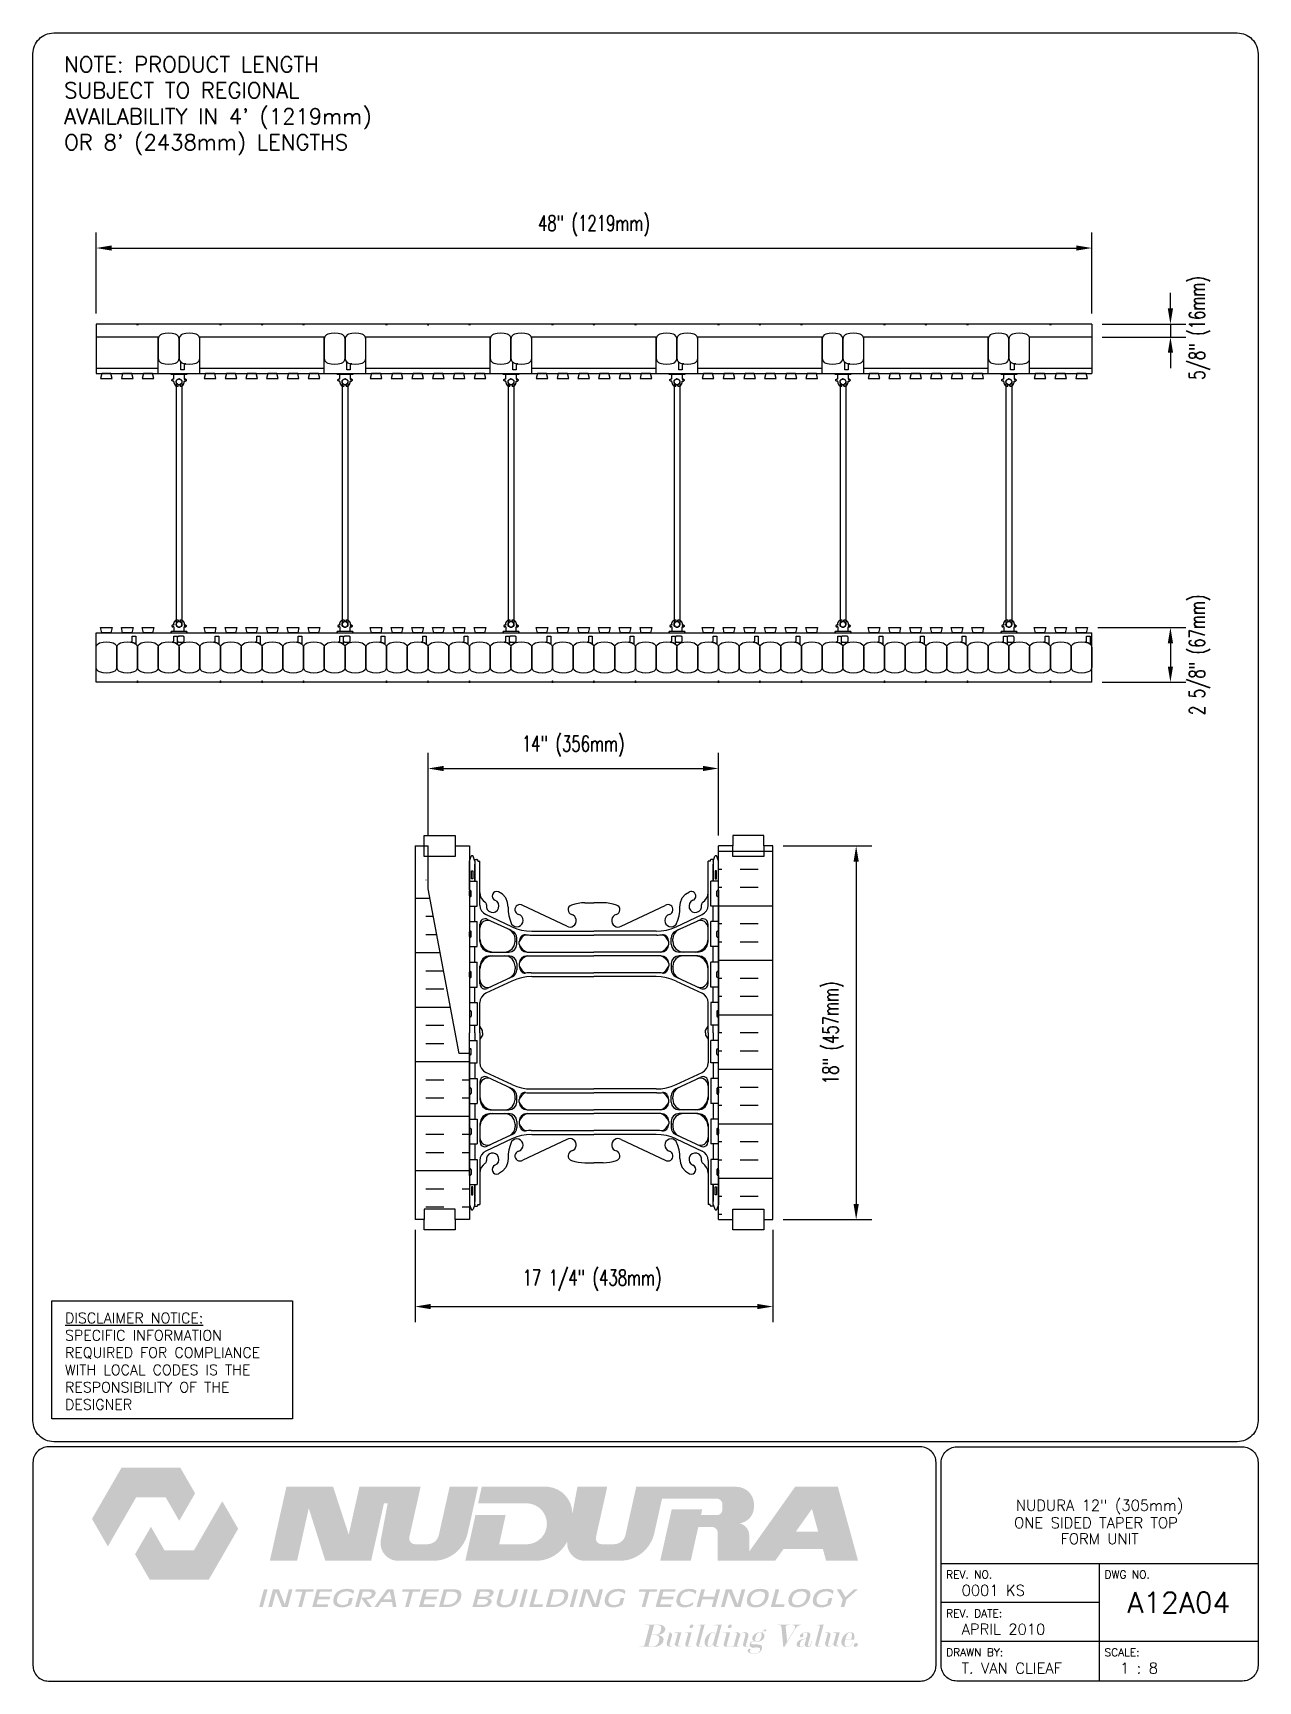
# Paper-space layout 'A12A04' of a CAD drawing. Header units: inches. Extents: x 0.42 to 7.8, y 0.49 to 10.41.
# The model-space entities are those that its viewports show. They can reach past a viewport. Long polylines and large blocks are cut down to what shows.
import ezdxf
from ezdxf.enums import TextEntityAlignment as Align

# ---------------------------------------------------------------- set-up
doc = ezdxf.new("R2010")
doc.units = ezdxf.units.IN
doc.header["$MEASUREMENT"] = 0
doc.linetypes.add('DASHED2', pattern=[0.375, 0.25, -0.125])
doc.linetypes.add('HIDDEN2', pattern=[0.1875, 0.125, -0.0625])
for name, color, linetype in [('HATCH', 12, 'Continuous'), ('Hidden2', 12, 'HIDDEN2'), ('line25', 2, 'Continuous'), ('LINE3', 3, 'Continuous'), ('LINE50', 5, 'Continuous'), ('LINE9', 9, 'Continuous'), ('LOGO', 7, 'Continuous'), ('TBK_LINE65', 3, 'Continuous'), ('TBK_TEXT', 4, 'Continuous'), ('TEXT', 4, 'Continuous'), ('Web_Edge', 9, 'Continuous')]:
    doc.layers.add(name, color=color, linetype=linetype)
doc.styles.add('DIM', font='romans.shx', dxfattribs={"width": 0.7})
doc.styles.add('ROMANS', font='romans.shx', dxfattribs={"height": 0.75})
doc.dimstyles.new('ext_8', dxfattribs={"dimscale": 8, "dimtxt": 0.09375, "dimasz": 0.09375, "dimexe": 0.09375, "dimexo": 0.0625, "dimgap": 0.0625, "dimtad": 1, "dimdec": 3, "dimzin": 3, "dimdsep": 46, "dimlunit": 4, "dimtxsty": 'DIM', "dimcen": 0.09, "dimdle": 0.09375, "dimclrt": 4, "dimadec": 0, "dimazin": 0, "dimtfac": 1, "dimtdec": 3, "dimtmove": 2, "dimatfit": 3, "dimfxl": 0, "dimfrac": 2, "dimtolj": 1, "dimtzin": 0, "dimarcsym": 0})

psp = doc.layouts.new('A12A04')

# ---------------------------------------------------------------- texts
at = {"layer": 'TBK_TEXT', "color": 7, "style": 'ROMANS'}
for s, p in [('REV. NO.', (5.9215, 1.107)), ('DWG NO.', (6.876, 1.107)), ('REV. DATE:', (5.9215, 0.8726)), ('DRAWN BY:', (5.9215, 0.6382)), ('SCALE:', (6.876, 0.6382))]:
    psp.add_text(s, height=0.04688, dxfattribs=at).set_placement(p)
at = {"layer": 'TEXT', "attachment_point": 1, "style": 'ROMANS'}
for s, insert, char_height, width in [("NOTE: PRODUCT LENGTH SUBJECT TO REGIONAL AVAILABILITY IN 4' (1219mm) OR 8' (2438mm) LENGTHS", (0.6087, 10.2717), 0.09375, 2.146076), ('{\\Fromans.shx|c1;\\LDISCLAIMER NOTICE:\\l\\PSPECIFIC INFORMATION REQUIRED FOR COMPLIANCE WITH LOCAL CODES IS THE RESPONSIBILITY OF THE DESIGNER}', (0.6134, 2.7065), 0.0625, 1.41371)]:
    psp.add_mtext(s, dxfattribs=dict(at, insert=insert, char_height=char_height, width=width))

msp = doc.modelspace()

# ---------------------------------------------------------------- blocks, each defined once
blk = doc.blocks.new('TITLEBLOCK-Tag')
at = {"style": 'ROMANS'}
for tag, height, p in [('TITLE_LINE_1', 0.065, (0.927, -0.1328)), ('TITLE_LINE_2', 0.065, (0.9294, -0.2258)), ('CENTRE-LINE-3', 0.065, (0.927, -0.3246)), ('TITLE_LINE_4', 0.065, (0.927, -0.4299)), ('TITLE_LINE_5', 0.065, (0.927, -0.526)), ('DWG', 0.125, (1.4043, -0.9102))]:
    blk.add_attdef(tag, text='', height=height, dxfattribs=at).set_placement(p, align=Align.MIDDLE_CENTER)
for tag, p in [('LATEST_REVISION', (0.0954, -0.8366)), ('REVISION_DATE', (0.0954, -1.071)), ('DRAWN_BY', (0.0954, -1.3053)), ('SCALE', (1.0499, -1.3053))]:
    blk.add_attdef(tag, text='', height=0.065, dxfattribs=at).set_placement(p, align=Align.MIDDLE_LEFT)
blk = doc.blocks.new('*D29')
at = {"layer": 'Defpoints', "color": 0}
for p in [(461.257, 249.504), (413.257, 245.842), (461.257, 245.842)]:
    blk.add_point(p, dxfattribs=at)
at = {"layer": 'TEXT', "color": 0, "lineweight": -2}
for p, q in [((413.257, 246.342), (413.257, 250.254)), ((461.257, 246.342), (461.257, 250.254)), ((414.007, 249.504), (460.507, 249.504))]:
    blk.add_line(p, q, dxfattribs=at)
at = {"layer": 'TEXT', "color": 0}
for points in [[(414.007, 249.629), (414.007, 249.379), (413.257, 249.504)], [(460.507, 249.629), (460.507, 249.379), (461.257, 249.504)]]:
    blk.add_solid(points, dxfattribs=at)
at = {"layer": 'TEXT', "color": 4, "insert": (437.257, 250.576), "char_height": 0.75, "attachment_point": 5, "style": 'DIM'}
blk.add_mtext('\\A1;48" (1219mm)', dxfattribs=at)
blk = doc.blocks.new('*D30')
at = {"layer": 'Defpoints', "color": 0}
for p in [(461.257, 245.842), (461.257, 245.217), (465.042, 245.217)]:
    blk.add_point(p, dxfattribs=at)
at = {"layer": 'TEXT', "color": 0, "lineweight": -2}
for p, q in [((465.042, 246.592), (465.042, 247.342)), ((461.757, 245.842), (465.792, 245.842)), ((465.042, 245.842), (465.042, 245.217)), ((461.757, 245.217), (465.792, 245.217)), ((465.042, 244.467), (465.042, 243.717))]:
    blk.add_line(p, q, dxfattribs=at)
at = {"layer": 'TEXT', "color": 0}
for points in [[(464.917, 246.592), (465.167, 246.592), (465.042, 245.842)], [(464.917, 244.467), (465.167, 244.467), (465.042, 245.217)]]:
    blk.add_solid(points, dxfattribs=at)
at = {"layer": 'TEXT', "color": 4, "insert": (466.451, 245.655), "char_height": 0.75, "attachment_point": 5, "rotation": 90, "style": 'DIM'}
blk.add_mtext('\\A1;5/8" (16mm)', dxfattribs=at)
blk = doc.blocks.new('*D31')
at = {"layer": 'Defpoints', "color": 0}
for p in [(461.039, 231.217), (461.257, 228.592), (465.042, 228.592)]:
    blk.add_point(p, dxfattribs=at)
at = {"layer": 'TEXT', "color": 0, "lineweight": -2}
for p, q in [((461.539, 231.217), (465.792, 231.217)), ((465.042, 230.467), (465.042, 229.342)), ((461.757, 228.592), (465.792, 228.592))]:
    blk.add_line(p, q, dxfattribs=at)
at = {"layer": 'TEXT', "color": 0}
for points in [[(464.917, 230.467), (465.167, 230.467), (465.042, 231.217)], [(464.917, 229.342), (465.167, 229.342), (465.042, 228.592)]]:
    blk.add_solid(points, dxfattribs=at)
at = {"layer": 'TEXT', "color": 4, "insert": (466.451, 229.905), "char_height": 0.75, "attachment_point": 5, "rotation": 90, "style": 'DIM'}
blk.add_mtext('\\A1;2 5/8" (67mm)', dxfattribs=at)
blk = doc.blocks.new('*D32')
at = {"layer": 'Defpoints', "color": 0}
for p in [(445.883, 220.696), (445.883, 202.696), (449.895, 202.696)]:
    blk.add_point(p, dxfattribs=at)
at = {"layer": 'TEXT', "color": 0, "lineweight": -2}
for p, q in [((446.383, 220.696), (450.645, 220.696)), ((449.895, 219.946), (449.895, 203.446)), ((446.383, 202.696), (450.645, 202.696))]:
    blk.add_line(p, q, dxfattribs=at)
at = {"layer": 'TEXT', "color": 0}
for points in [[(449.77, 219.946), (450.02, 219.946), (449.895, 220.696)], [(449.77, 203.446), (450.02, 203.446), (449.895, 202.696)]]:
    blk.add_solid(points, dxfattribs=at)
at = {"layer": 'TEXT', "color": 4, "insert": (448.786, 211.696), "char_height": 0.75, "attachment_point": 5, "rotation": 90, "style": 'DIM'}
blk.add_mtext('\\A1;18" (457mm)', dxfattribs=at)
blk = doc.blocks.new('*D33')
at = {"layer": 'Defpoints', "color": 0}
for p in [(443.258, 224.429), (429.258, 220.696), (443.258, 220.696)]:
    blk.add_point(p, dxfattribs=at)
at = {"layer": 'TEXT', "color": 0, "lineweight": -2}
for p, q in [((429.258, 221.196), (429.258, 225.179)), ((443.258, 221.196), (443.258, 225.179)), ((430.008, 224.429), (442.508, 224.429))]:
    blk.add_line(p, q, dxfattribs=at)
at = {"layer": 'TEXT', "color": 0}
for points in [[(430.008, 224.554), (430.008, 224.304), (429.258, 224.429)], [(442.508, 224.554), (442.508, 224.304), (443.258, 224.429)]]:
    blk.add_solid(points, dxfattribs=at)
at = {"layer": 'TEXT', "color": 4, "insert": (436.258, 225.5), "char_height": 0.75, "attachment_point": 5, "style": 'DIM'}
blk.add_mtext('\\A1;14" (356mm)', dxfattribs=at)
blk = doc.blocks.new('*D34')
at = {"layer": 'Defpoints', "color": 0}
for p in [(428.633, 202.696), (445.883, 202.696), (445.883, 198.506)]:
    blk.add_point(p, dxfattribs=at)
at = {"layer": 'TEXT', "color": 0, "lineweight": -2}
for p, q in [((428.633, 202.196), (428.633, 197.756)), ((445.883, 202.196), (445.883, 197.756)), ((429.383, 198.506), (445.133, 198.506))]:
    blk.add_line(p, q, dxfattribs=at)
at = {"layer": 'TEXT', "color": 0}
for points in [[(429.383, 198.631), (429.383, 198.381), (428.633, 198.506)], [(445.133, 198.631), (445.133, 198.381), (445.883, 198.506)]]:
    blk.add_solid(points, dxfattribs=at)
at = {"layer": 'TEXT', "color": 4, "insert": (437.167, 199.771), "char_height": 0.75, "attachment_point": 5, "style": 'DIM'}
blk.add_mtext('\\A1;17 1/4" (438mm)', dxfattribs=at)
blk = doc.blocks.new('WEB_12_CENTRE_TOP')
for p, q in [((11.688, 0.141), (0, 0.141)), ((11.688, -0.141), (0, -0.141))]:
    blk.add_line(p, q)
for centre in [(0, 0), (11.688, 0)]:
    blk.add_circle(centre, 0.141)
blk = doc.blocks.new('Connector')
blk.add_point((0.271, 0))
at = {"layer": 'LINE9'}
for p, q in [((0, 0.375), (0, -0.375)), ((0.062, -0.375), (0.062, 0.375)), ((0.281, 0.25), (0.062, 0.25))]:
    blk.add_line(p, q, dxfattribs=at)
for points, weights in [([(0.007, 0.375), (0.004, 0.375), (0, 0.375)], [1, 0.972587069138, 0.950305488115]), ([(0.327, 0.343), (0.308, 0.343), (0.281, 0.317), (0.281, 0.297)], [1, 0.85355339, 0.85355339, 1]), ([(0.328, 0.343), (0.327, 0.343), (0.327, 0.343)], [1, 0.70710678, 1]), ([(0.375, 0.297), (0.375, 0.317), (0.348, 0.343), (0.329, 0.343)], [1, 0.85355339, 0.85355339, 1]), ([(0.406, 0.25), (0.546, 0.25), (0.619, 0.131)], [0.958404415409, 0.794674173519, 0.864651571113]), ([(0.619, 0.052), (0.612, 0.049), (0.604, 0.049)], [0.83615024178, 0.892081430621, 1]), ([(0, -0.375), (0.004, -0.375), (0.007, -0.375)], [0.950305488115, 0.972587069138, 1]), ([(0.281, -0.297), (0.281, -0.317), (0.308, -0.343), (0.327, -0.343)], [1, 0.85355339, 0.85355339, 1]), ([(0.327, -0.343), (0.281, -0.343), (0.281, -0.297)], [1, 0.70710678, 1]), ([(0.329, -0.343), (0.348, -0.343), (0.375, -0.317), (0.375, -0.297)], [1, 0.85355339, 0.85355339, 1]), ([(0.375, -0.297), (0.375, -0.343), (0.329, -0.343)], [1, 0.70710678, 1]), ([(0.619, -0.131), (0.546, -0.25), (0.406, -0.25)], [0.864651574428, 0.794674169686, 0.958404415195]), ([(0.604, -0.049), (0.612, -0.049), (0.619, -0.052)], [1, 0.89208144177, 0.836150253337])]:
    blk.add_rational_spline(points, weights, degree=2, dxfattribs=at)
for points, degree in [([(0, 0.375), (0.002, 0.375), (0.005, 0.375), (0.007, 0.375)], 3), ([(0.007, 0.375), (0.021, 0.375), (0.051, 0.375), (0.062, 0.375), (0.062, 0.375)], 3), ([(0.281, 0.25), (0.281, 0.297)], 1), ([(0.327, 0.343), (0.327, 0.343), (0.328, 0.343), (0.328, 0.343)], 3), ([(0.328, 0.343), (0.329, 0.343), (0.329, 0.343), (0.329, 0.343)], 3), ([(0.375, 0.25), (0.375, 0.297)], 1), ([(0.406, 0.25), (0.375, 0.25)], 1), ([(0.406, 0.25), (0.406, 0.25)], 1), ([(0.406, 0.25), (0.406, 0.25)], 1), ([(0.406, 0.25), (0.406, 0.25)], 1), ([(0.406, 0.25), (0.406, 0.25)], 1), ([(0.406, 0.25), (0.406, 0.25)], 1), ([(0.406, 0.25), (0.406, 0.25)], 1), ([(0.406, 0.25), (0.406, 0.25)], 1), ([(0.406, 0.25), (0.406, 0.25)], 1), ([(0.406, 0.25), (0.406, 0.25)], 1), ([(0.406, 0.25), (0.406, 0.25)], 1), ([(0.406, 0.25), (0.406, 0.25)], 1), ([(0.406, 0.25), (0.406, 0.25)], 1), ([(0.406, 0.25), (0.406, 0.25)], 1), ([(0.406, 0.25), (0.406, 0.25)], 1), ([(0.406, 0.25), (0.406, 0.25)], 1), ([(0.406, 0.25), (0.406, 0.25)], 1), ([(0.406, 0.25), (0.406, 0.25)], 1), ([(0.406, 0.25), (0.406, 0.25)], 1), ([(0.406, 0.25), (0.406, 0.25)], 1), ([(0.406, 0.25), (0.406, 0.25)], 1), ([(0.406, 0.25), (0.406, 0.25)], 1), ([(0.406, 0.25), (0.406, 0.25)], 1), ([(0.406, 0.25), (0.406, 0.25)], 1), ([(0.406, 0.25), (0.406, 0.25)], 1), ([(0.604, 0.049), (0.532, 0.049)], 1), ([(0.532, 0.049), (0.532, 0.049)], 1), ([(0.532, 0.049), (0.532, 0.049)], 1), ([(0.532, 0.049), (0.532, 0.049)], 1), ([(0.532, 0.049), (0.532, 0.049)], 1), ([(0.532, 0.049), (0.532, 0.049)], 1), ([(0.532, 0.049), (0.532, 0.049)], 1), ([(0.532, 0.049), (0.532, 0.049)], 1), ([(0.532, 0.049), (0.532, 0.049)], 1), ([(0.532, 0.049), (0.532, 0.049)], 1), ([(0.532, 0.049), (0.532, 0.049)], 1), ([(0.604, 0.049), (0.609, 0.049), (0.614, 0.05), (0.619, 0.052)], 3), ([(0.604, 0.049), (0.604, 0.049)], 1), ([(0.604, 0.049), (0.604, 0.049)], 1), ([(0.604, 0.049), (0.604, 0.049)], 1), ([(0.604, 0.049), (0.604, 0.049)], 1), ([(0.619, 0.131), (0.619, 0.052)], 1), ([(0.619, 0.131), (0.619, 0.131)], 1), ([(0.619, 0.131), (0.619, 0.131)], 1), ([(0.619, 0.131), (0.619, 0.131)], 1), ([(0.619, 0.131), (0.619, 0.131)], 1), ([(0.007, -0.375), (0.005, -0.375), (0.002, -0.375), (0, -0.375)], 3), ([(0.062, -0.375), (0.062, -0.375), (0.051, -0.375), (0.021, -0.375), (0.007, -0.375)], 3), ([(0.062, -0.25), (0.281, -0.25)], 1), ([(0.281, -0.297), (0.281, -0.25)], 1), ([(0.281, -0.25), (0.281, -0.297)], 1), ([(0.328, -0.343), (0.328, -0.343), (0.327, -0.343), (0.327, -0.343)], 3), ([(0.329, -0.343), (0.329, -0.343), (0.329, -0.343), (0.328, -0.343)], 3), ([(0.375, -0.25), (0.375, -0.297)], 1), ([(0.375, -0.297), (0.375, -0.25)], 1), ([(0.406, -0.25), (0.375, -0.25)], 1), ([(0.406, -0.25), (0.406, -0.25)], 1), ([(0.406, -0.25), (0.406, -0.25)], 1), ([(0.406, -0.25), (0.406, -0.25)], 1), ([(0.406, -0.25), (0.406, -0.25)], 1), ([(0.406, -0.25), (0.406, -0.25)], 1), ([(0.406, -0.25), (0.406, -0.25)], 1), ([(0.406, -0.25), (0.406, -0.25)], 1), ([(0.406, -0.25), (0.406, -0.25)], 1), ([(0.406, -0.25), (0.406, -0.25)], 1), ([(0.406, -0.25), (0.406, -0.25)], 1), ([(0.406, -0.25), (0.406, -0.25)], 1), ([(0.532, -0.049), (0.604, -0.049)], 1), ([(0.604, -0.049), (0.58, -0.049), (0.556, -0.049), (0.532, -0.049)], 3), ([(0.532, -0.049), (0.532, -0.049)], 1), ([(0.532, -0.049), (0.532, -0.049)], 1), ([(0.532, -0.049), (0.532, -0.049)], 1), ([(0.532, -0.049), (0.532, -0.049)], 1), ([(0.619, -0.052), (0.614, -0.05), (0.609, -0.049), (0.604, -0.049)], 3), ([(0.604, -0.049), (0.604, -0.049)], 1), ([(0.604, -0.049), (0.604, -0.049)], 1), ([(0.604, -0.049), (0.604, -0.049)], 1), ([(0.604, -0.049), (0.604, -0.049)], 1), ([(0.604, -0.049), (0.604, -0.049)], 1), ([(0.604, -0.049), (0.604, -0.049)], 1), ([(0.604, -0.049), (0.604, -0.049)], 1), ([(0.604, -0.049), (0.604, -0.049)], 1), ([(0.619, -0.052), (0.619, -0.131)], 1), ([(0.619, -0.131), (0.619, -0.131)], 1), ([(0.619, -0.131), (0.619, -0.131)], 1), ([(0.619, -0.131), (0.619, -0.131)], 1), ([(0.619, -0.131), (0.619, -0.131)], 1)]:
    blk.add_open_spline(points, degree=degree, dxfattribs=at)
for points, weights, knots in [([(0.062, 0.375), (0.062, 0.375), (0.046, 0.375), (0.03, 0.375), (0.007, 0.375)], [0.868718858569, 0.861102746415, 1, 0.861102734288, 0.868718859898], [0, 0, 0, 0.5, 0.5, 1, 1, 1]), ([(0.532, 0.049), (0.472, 0.203), (0.333, 0.113), (0.157, 0), (0.333, -0.113), (0.472, -0.203), (0.532, -0.049)], [0.899508922286, 0.599718215298, 1, 0.54226024, 1, 0.599718224335, 0.899508908749], [0, 0, 0, 0.318112, 0.318112, 0.681888, 0.681888, 1, 1, 1]), ([(0.007, -0.375), (0.03, -0.375), (0.046, -0.375), (0.062, -0.375), (0.062, -0.375)], [0.868718859319, 0.861102739573, 1, 0.861102742958, 0.868718858948], [0, 0, 0, 0.5, 0.5, 1, 1, 1])]:
    blk.add_rational_spline(points, weights, degree=2, knots=knots, dxfattribs=at)

# ---------------------------------------------------------------- dimensions: what is measured, and where the dimension line sits
at = {"layer": 'TEXT'}
for base, p1, p2, text, picture, middle in [((461.2575, 249.5042), (413.2575, 245.8422), (461.2575, 245.8422), '48" (1219mm)', '*D29', (437.2575, 250.5756)), ((443.2575, 224.429), (429.2575, 220.6959), (443.2575, 220.6959), '14" (356mm)', '*D33', (436.2575, 225.5004))]:
    dim = msp.add_linear_dim(base=base, p1=p1, p2=p2, text=text, dimstyle='ext_8', dxfattribs=at)
    dim.commit()
    dim.dimension.update_dxf_attribs({"geometry": picture, "text_midpoint": middle})
for base, p1, p2, text, picture, middle in [((465.042, 245.2172), (461.2575, 245.8422), (461.2575, 245.2172), '5/8" (16mm)', '*D30', (466.4506, 245.6547)), ((465.042, 228.5922), (461.0386, 231.2172), (461.2575, 228.5922), '2 5/8" (67mm)', '*D31', (466.4506, 229.9047)), ((449.8949, 202.6959), (445.8825, 220.6959), (445.8825, 202.6959), '18" (457mm)', '*D32', (448.7859, 211.6959))]:
    dim = msp.add_linear_dim(base=base, p1=p1, p2=p2, angle=90, text=text, dimstyle='ext_8', dxfattribs=at)
    dim.commit()
    dim.dimension.update_dxf_attribs({"geometry": picture, "text_midpoint": middle, "dimtype": 160})
dim = msp.add_linear_dim(base=(445.8825, 198.506), p1=(428.6325, 202.6959), p2=(445.8825, 202.6959), text='17 1/4" (438mm)', dimstyle='ext_8', dxfattribs=at)
dim.commit()
dim.dimension.update_dxf_attribs({"geometry": '*D34', "text_midpoint": (437.1666, 199.7709), "dimtype": 160})

# ---------------------------------------------------------------- hatches: boundary and pattern name
at = {"layer": 'HATCH'}
h = msp.add_hatch(dxfattribs=at)
h.set_pattern_fill('INSUL', color=256, scale=7, style=0)
h.set_pattern_definition([(180, (3369.419, -194.3136), (0, 2.625), []), (180, (3369.419, -193.4386), (0, 2.625), [0.875, -0.875]), (180, (3369.419, -192.5636), (0, 2.625), [0.875, -0.875])])
h.paths.add_polyline_path([(445.8825, 202.6959), (445.445, 202.6959), (445.445, 203.1959), (443.945, 203.1959), (443.945, 202.6959), (443.2575, 202.6959), (443.2575, 220.6959), (443.945, 220.6959), (443.945, 221.1959), (445.445, 221.1959), (445.445, 220.6959), (445.8825, 220.6959)])
h = msp.add_hatch(dxfattribs=at)
h.set_pattern_fill('INSUL', color=256, scale=7, style=0)
h.set_pattern_definition([(0, (-2498.5994, -249.0668), (0, 2.625), []), (0, (-2498.5994, -248.1918), (0, 2.625), [0.875, -0.875]), (0, (-2498.5994, -247.3168), (0, 2.625), [0.875, -0.875])])
edge = h.paths.add_edge_path()
edge.add_line((431.2575, 210.6959), (430.7575, 210.6959))
edge.add_line((430.7575, 210.6959), (429.0075, 219.9459))
edge.add_line((429.0075, 219.9459), (429.0075, 220.6959))
edge.add_line((429.0075, 220.6959), (428.6325, 220.6959))
edge.add_line((428.6325, 220.6959), (428.6325, 202.6959))
edge.add_line((428.6325, 202.6959), (429.07, 202.6959))
edge.add_line((429.07, 202.6959), (429.07, 203.1959))
edge.add_line((429.07, 203.1959), (430.57, 203.1959))
edge.add_line((430.57, 203.1959), (430.57, 202.6959))
edge.add_line((430.57, 202.6959), (431.0075, 202.6959))
edge.add_line((431.2575, 210.6959), (431.2575, 202.6959))

# ---------------------------------------------------------------- linework, layer by layer
at = {"layer": 'Hidden2'}
msp.add_lwpolyline([(429.0075, 220.6959), (429.07, 220.6959), (429.07, 221.1959), (430.57, 221.1959), (430.57, 220.6959), (431.2575, 220.6959), (431.2575, 210.6959)], dxfattribs=at)
at = {"layer": 'line25'}
for p, q in [((416.2575, 245.2172), (413.2575, 245.2172)), ((424.2575, 245.2172), (418.2575, 245.2172)), ((432.2574, 245.2172), (426.2575, 245.2172)), ((440.2575, 245.2172), (434.2574, 245.2172)), ((448.2575, 245.2172), (442.2575, 245.2172)), ((456.2575, 245.2172), (450.2575, 245.2172)), ((461.2575, 245.2172), (458.2575, 245.2172)), ((413.2575, 243.4672), (461.2575, 243.4672)), ((413.2575, 230.9672), (461.2575, 230.9672)), ((443.2575, 202.6959), (443.2575, 220.6959)), ((431.2575, 219.0009), (431.6225, 219.0009)), ((431.2575, 218.2909), (431.2575, 218.5109)), ((431.2575, 218.4559), (431.2575, 218.4559)), ((431.2975, 218.5509), (431.2975, 218.5509)), ((431.3375, 218.2909), (431.3375, 218.5109)), ((431.6225, 217.8009), (431.6225, 219.0009)), ((443.2575, 219.0009), (442.8926, 219.0009)), ((442.8926, 217.8009), (442.8926, 219.0009)), ((443.1775, 218.2909), (443.1775, 218.5109)), ((443.2175, 218.5509), (443.2175, 218.5509)), ((443.2575, 218.2909), (443.2575, 218.5109)), ((443.2575, 218.4559), (443.2575, 218.4559)), ((431.2575, 218.3459), (431.2575, 218.3459)), ((431.2575, 217.8009), (431.6225, 217.8009)), ((431.2975, 218.2509), (431.2975, 218.2509)), ((443.2575, 217.8009), (442.8926, 217.8009)), ((443.2175, 218.2509), (443.2175, 218.2509)), ((443.2575, 218.3459), (443.2575, 218.3459)), ((431.2575, 217.0509), (431.6225, 217.0509)), ((431.6225, 215.8509), (431.6225, 217.0509)), ((443.2575, 217.0509), (442.8926, 217.0509)), ((442.8926, 215.8509), (442.8926, 217.0509)), ((431.2575, 216.3409), (431.2575, 216.5609)), ((431.2575, 216.5059), (431.2575, 216.5059)), ((431.2575, 216.3959), (431.2575, 216.3959)), ((431.2975, 216.6009), (431.2975, 216.6009)), ((431.2975, 216.3009), (431.2975, 216.3009)), ((431.3375, 216.3409), (431.3375, 216.5609)), ((443.1775, 216.3409), (443.1775, 216.5609)), ((443.2175, 216.6009), (443.2175, 216.6009)), ((443.2175, 216.3009), (443.2175, 216.3009)), ((443.2575, 216.3409), (443.2575, 216.5609)), ((443.2575, 216.5059), (443.2575, 216.5059)), ((443.2575, 216.3959), (443.2575, 216.3959)), ((431.2575, 215.8509), (431.6225, 215.8509)), ((443.2575, 215.8509), (442.8926, 215.8509)), ((431.2575, 215.1009), (431.6225, 215.1009)), ((431.2575, 214.3909), (431.2575, 214.6109)), ((431.2575, 214.5559), (431.2575, 214.5559)), ((431.2575, 214.4459), (431.2575, 214.4459)), ((431.2975, 214.6509), (431.2975, 214.6509)), ((431.3375, 214.3909), (431.3375, 214.6109)), ((431.6225, 213.9009), (431.6225, 215.1009)), ((443.2575, 215.1009), (442.8926, 215.1009)), ((442.8926, 213.9009), (442.8926, 215.1009)), ((443.1775, 214.3909), (443.1775, 214.6109)), ((443.2175, 214.6509), (443.2175, 214.6509)), ((443.2575, 214.3909), (443.2575, 214.6109)), ((443.2575, 214.5559), (443.2575, 214.5559)), ((443.2575, 214.4459), (443.2575, 214.4459)), ((431.2575, 213.9009), (431.6225, 213.9009)), ((431.2975, 214.3509), (431.2975, 214.3509)), ((443.2575, 213.9009), (442.8926, 213.9009)), ((443.2175, 214.3509), (443.2175, 214.3509)), ((431.2575, 213.1509), (431.6225, 213.1509)), ((431.6225, 213.1509), (431.6225, 212.0709)), ((443.2575, 213.1509), (442.8926, 213.1509)), ((442.8926, 213.1509), (442.8926, 212.0709)), ((431.2575, 212.7209), (431.2575, 212.5009)), ((431.2575, 212.6659), (431.2575, 212.6659)), ((431.2575, 212.5559), (431.2575, 212.5559)), ((431.2575, 212.0709), (431.6225, 212.0709)), ((431.2975, 212.7609), (431.2975, 212.7609)), ((431.2975, 212.4609), (431.2975, 212.4609)), ((431.3375, 212.7209), (431.3375, 212.5009)), ((443.2575, 212.0709), (442.8926, 212.0709)), ((443.1775, 212.7209), (443.1775, 212.5009)), ((443.2175, 212.7609), (443.2175, 212.7609)), ((443.2175, 212.4609), (443.2175, 212.4609)), ((443.2575, 212.7209), (443.2575, 212.5009)), ((443.2575, 212.6659), (443.2575, 212.6659)), ((443.2575, 212.5559), (443.2575, 212.5559)), ((431.2575, 211.3209), (431.6225, 211.3209)), ((431.6225, 210.2409), (431.6225, 211.3209)), ((443.2575, 211.3209), (442.8926, 211.3209)), ((442.8926, 210.2409), (442.8926, 211.3209)), ((431.2575, 210.6709), (431.2575, 210.8909)), ((431.2575, 210.8359), (431.2575, 210.8359)), ((431.2575, 210.7259), (431.2575, 210.7259)), ((431.2575, 210.6959), (431.2575, 202.6959)), ((431.2975, 210.9309), (431.2975, 210.9309)), ((431.2975, 210.6309), (431.2975, 210.6309)), ((431.3375, 210.6709), (431.3375, 210.8909)), ((443.1775, 210.6709), (443.1775, 210.8909)), ((443.2175, 210.9309), (443.2175, 210.9309)), ((443.2175, 210.6309), (443.2175, 210.6309)), ((443.2575, 210.6709), (443.2575, 210.8909)), ((443.2575, 210.8359), (443.2575, 210.8359)), ((443.2575, 210.7259), (443.2575, 210.7259)), ((431.2575, 210.2409), (431.6225, 210.2409)), ((443.2575, 210.2409), (442.8926, 210.2409)), ((431.2575, 209.4909), (431.6225, 209.4909)), ((431.2575, 209.0009), (431.2575, 208.7809)), ((431.2575, 208.9459), (431.2575, 208.9459)), ((431.2575, 208.8359), (431.2575, 208.8359)), ((431.2975, 209.0409), (431.2975, 209.0409)), ((431.3375, 209.0009), (431.3375, 208.7809)), ((431.6225, 209.4909), (431.6225, 208.2909)), ((443.2575, 209.4909), (442.8926, 209.4909)), ((442.8926, 209.4909), (442.8926, 208.2909)), ((443.1775, 209.0009), (443.1775, 208.7809)), ((443.2175, 209.0409), (443.2175, 209.0409)), ((443.2575, 209.0009), (443.2575, 208.7809)), ((443.2575, 208.9459), (443.2575, 208.9459)), ((443.2575, 208.8359), (443.2575, 208.8359)), ((431.2575, 208.2909), (431.6225, 208.2909)), ((431.2975, 208.7409), (431.2975, 208.7409)), ((443.2575, 208.2909), (442.8926, 208.2909)), ((443.2175, 208.7409), (443.2175, 208.7409)), ((431.2575, 207.5409), (431.6225, 207.5409)), ((431.6225, 207.5409), (431.6225, 206.3409)), ((443.2575, 207.5409), (442.8926, 207.5409)), ((442.8926, 207.5409), (442.8926, 206.3409)), ((431.2575, 207.0509), (431.2575, 206.8309)), ((431.2575, 206.9959), (431.2575, 206.9959)), ((431.2575, 206.8859), (431.2575, 206.8859)), ((431.2975, 206.7909), (431.2975, 206.7909)), ((431.3375, 207.0509), (431.3375, 206.8309)), ((443.1775, 207.0509), (443.1775, 206.8309)), ((443.2175, 206.7909), (443.2175, 206.7909)), ((443.2575, 207.0509), (443.2575, 206.8309)), ((443.2575, 206.9959), (443.2575, 206.9959)), ((443.2575, 206.8859), (443.2575, 206.8859)), ((431.2575, 206.3409), (431.6225, 206.3409)), ((443.2575, 206.3409), (442.8926, 206.3409)), ((431.2575, 205.5909), (431.6225, 205.5909)), ((431.2575, 205.1009), (431.2575, 204.8809)), ((431.2575, 205.0459), (431.2575, 205.0459)), ((431.2575, 204.9359), (431.2575, 204.9359)), ((431.2975, 205.1409), (431.2975, 205.1409)), ((431.3375, 205.1009), (431.3375, 204.8809)), ((431.6225, 205.5909), (431.6225, 204.3909)), ((443.2575, 205.5909), (442.8926, 205.5909)), ((442.8926, 205.5909), (442.8926, 204.3909)), ((443.1775, 205.1009), (443.1775, 204.8809)), ((443.2175, 205.1409), (443.2175, 205.1409)), ((443.2575, 205.1009), (443.2575, 204.8809)), ((443.2575, 205.0459), (443.2575, 205.0459)), ((443.2575, 204.9359), (443.2575, 204.9359)), ((431.2575, 204.3909), (431.6225, 204.3909)), ((431.2975, 204.8409), (431.2975, 204.8409)), ((443.2575, 204.3909), (442.8926, 204.3909)), ((443.2175, 204.8409), (443.2175, 204.8409))]:
    msp.add_line(p, q, dxfattribs=at)
for points in [[(413.5386, 243.4672), (413.4763, 243.2172), (414.0386, 243.2172), (413.9763, 243.4672)], [(414.5386, 243.4672), (414.4763, 243.2172), (415.0386, 243.2172), (414.9763, 243.4672)], [(415.5386, 243.4672), (415.4763, 243.2172), (416.0386, 243.2172), (415.9763, 243.4672)], [(418.5386, 243.4672), (418.4763, 243.2172), (419.0386, 243.2172), (418.9763, 243.4672)], [(419.5386, 243.4672), (419.4763, 243.2172), (420.0386, 243.2172), (419.9763, 243.4672)], [(420.5386, 243.4672), (420.4763, 243.2172), (421.0386, 243.2172), (420.9763, 243.4672)], [(421.5386, 243.4672), (421.4763, 243.2172), (422.0386, 243.2172), (421.9763, 243.4672)], [(422.5386, 243.4672), (422.4763, 243.2172), (423.0386, 243.2172), (422.9763, 243.4672)], [(423.5386, 243.4672), (423.4763, 243.2172), (424.0386, 243.2172), (423.9763, 243.4672)], [(426.5386, 243.4672), (426.4763, 243.2172), (427.0386, 243.2172), (426.9763, 243.4672)], [(427.5386, 243.4672), (427.4763, 243.2172), (428.0386, 243.2172), (427.9763, 243.4672)], [(428.5386, 243.4672), (428.4763, 243.2172), (429.0386, 243.2172), (428.9763, 243.4672)], [(429.5386, 243.4672), (429.4763, 243.2172), (430.0386, 243.2172), (429.9763, 243.4672)], [(430.5386, 243.4672), (430.4763, 243.2172), (431.0386, 243.2172), (430.9763, 243.4672)], [(431.5386, 243.4672), (431.4763, 243.2172), (432.0386, 243.2172), (431.9763, 243.4672)], [(434.5386, 243.4672), (434.4763, 243.2172), (435.0386, 243.2172), (434.9763, 243.4672)], [(435.5386, 243.4672), (435.4763, 243.2172), (436.0386, 243.2172), (435.9763, 243.4672)], [(436.5386, 243.4672), (436.4763, 243.2172), (437.0386, 243.2172), (436.9763, 243.4672)], [(437.5386, 243.4672), (437.4763, 243.2172), (438.0386, 243.2172), (437.9763, 243.4672)], [(438.5386, 243.4672), (438.4763, 243.2172), (439.0386, 243.2172), (438.9763, 243.4672)], [(439.5386, 243.4672), (439.4763, 243.2172), (440.0386, 243.2172), (439.9763, 243.4672)], [(442.5386, 243.4672), (442.4763, 243.2172), (443.0386, 243.2172), (442.9763, 243.4672)], [(443.5386, 243.4672), (443.4763, 243.2172), (444.0386, 243.2172), (443.9763, 243.4672)], [(444.5386, 243.4672), (444.4763, 243.2172), (445.0386, 243.2172), (444.9763, 243.4672)], [(445.5386, 243.4672), (445.4763, 243.2172), (446.0386, 243.2172), (445.9763, 243.4672)], [(446.5386, 243.4672), (446.4763, 243.2172), (447.0386, 243.2172), (446.9763, 243.4672)], [(447.5386, 243.4672), (447.4763, 243.2172), (448.0386, 243.2172), (447.9763, 243.4672)], [(450.5386, 243.4672), (450.4763, 243.2172), (451.0386, 243.2172), (450.9763, 243.4672)], [(451.5386, 243.4672), (451.4763, 243.2172), (452.0386, 243.2172), (451.9763, 243.4672)], [(452.5386, 243.4672), (452.4763, 243.2172), (453.0386, 243.2172), (452.9763, 243.4672)], [(453.5386, 243.4672), (453.4763, 243.2172), (454.0386, 243.2172), (453.9763, 243.4672)], [(454.5386, 243.4672), (454.4763, 243.2172), (455.0386, 243.2172), (454.9763, 243.4672)], [(455.5386, 243.4672), (455.4763, 243.2172), (456.0386, 243.2172), (455.9763, 243.4672)], [(458.5386, 243.4672), (458.4763, 243.2172), (459.0386, 243.2172), (458.9763, 243.4672)], [(459.5386, 243.4672), (459.4763, 243.2172), (460.0386, 243.2172), (459.9763, 243.4672)], [(460.5386, 243.4672), (460.4763, 243.2172), (461.0386, 243.2172), (460.9763, 243.4672)], [(413.5386, 230.9672), (413.4763, 231.2172), (414.0386, 231.2172), (413.9763, 230.9672)], [(414.5386, 230.9672), (414.4763, 231.2172), (415.0386, 231.2172), (414.9763, 230.9672)], [(415.5386, 230.9672), (415.4763, 231.2172), (416.0386, 231.2172), (415.9763, 230.9672)], [(418.5386, 230.9672), (418.4763, 231.2172), (419.0386, 231.2172), (418.9763, 230.9672)], [(419.5386, 230.9672), (419.4763, 231.2172), (420.0386, 231.2172), (419.9763, 230.9672)], [(420.5386, 230.9672), (420.4763, 231.2172), (421.0386, 231.2172), (420.9763, 230.9672)], [(421.5386, 230.9672), (421.4763, 231.2172), (422.0386, 231.2172), (421.9763, 230.9672)], [(422.5386, 230.9672), (422.4763, 231.2172), (423.0386, 231.2172), (422.9763, 230.9672)], [(423.5386, 230.9672), (423.4763, 231.2172), (424.0386, 231.2172), (423.9763, 230.9672)], [(426.5386, 230.9672), (426.4763, 231.2172), (427.0386, 231.2172), (426.9763, 230.9672)], [(427.5386, 230.9672), (427.4763, 231.2172), (428.0386, 231.2172), (427.9763, 230.9672)], [(428.5386, 230.9672), (428.4763, 231.2172), (429.0386, 231.2172), (428.9763, 230.9672)], [(429.5386, 230.9672), (429.4763, 231.2172), (430.0386, 231.2172), (429.9763, 230.9672)], [(430.5386, 230.9672), (430.4763, 231.2172), (431.0386, 231.2172), (430.9763, 230.9672)], [(431.5386, 230.9672), (431.4763, 231.2172), (432.0386, 231.2172), (431.9763, 230.9672)], [(434.5386, 230.9672), (434.4763, 231.2172), (435.0386, 231.2172), (434.9763, 230.9672)], [(435.5386, 230.9672), (435.4763, 231.2172), (436.0386, 231.2172), (435.9763, 230.9672)], [(436.5386, 230.9672), (436.4763, 231.2172), (437.0386, 231.2172), (436.9763, 230.9672)], [(437.5386, 230.9672), (437.4763, 231.2172), (438.0386, 231.2172), (437.9763, 230.9672)], [(438.5386, 230.9672), (438.4763, 231.2172), (439.0386, 231.2172), (438.9763, 230.9672)], [(439.5386, 230.9672), (439.4763, 231.2172), (440.0386, 231.2172), (439.9763, 230.9672)], [(442.5386, 230.9672), (442.4763, 231.2172), (443.0386, 231.2172), (442.9763, 230.9672)], [(443.5386, 230.9672), (443.4763, 231.2172), (444.0386, 231.2172), (443.9763, 230.9672)], [(444.5386, 230.9672), (444.4763, 231.2172), (445.0386, 231.2172), (444.9763, 230.9672)], [(445.5386, 230.9672), (445.4763, 231.2172), (446.0386, 231.2172), (445.9763, 230.9672)], [(446.5386, 230.9672), (446.4763, 231.2172), (447.0386, 231.2172), (446.9763, 230.9672)], [(447.5386, 230.9672), (447.4763, 231.2172), (448.0386, 231.2172), (447.9763, 230.9672)], [(450.5386, 230.9672), (450.4763, 231.2172), (451.0386, 231.2172), (450.9763, 230.9672)], [(451.5386, 230.9672), (451.4763, 231.2172), (452.0386, 231.2172), (451.9763, 230.9672)], [(452.5386, 230.9672), (452.4763, 231.2172), (453.0386, 231.2172), (452.9763, 230.9672)], [(453.5386, 230.9672), (453.4763, 231.2172), (454.0386, 231.2172), (453.9763, 230.9672)], [(454.5386, 230.9672), (454.4763, 231.2172), (455.0386, 231.2172), (454.9763, 230.9672)], [(455.5386, 230.9672), (455.4763, 231.2172), (456.0386, 231.2172), (455.9763, 230.9672)], [(458.5386, 230.9672), (458.4763, 231.2172), (459.0386, 231.2172), (458.9763, 230.9672)], [(459.5386, 230.9672), (459.4763, 231.2172), (460.0386, 231.2172), (459.9763, 230.9672)], [(460.5386, 230.9672), (460.4763, 231.2172), (461.0386, 231.2172), (460.9763, 230.9672)]]:
    msp.add_lwpolyline(points, close=True, dxfattribs=at)
for centre, start, end in [((431.2975, 218.5109), 90, 180), ((431.2975, 218.5109), 360, 90), ((443.2175, 218.5109), 90, 180), ((443.2175, 218.5109), 0, 90), ((431.2975, 218.2909), 180, 270), ((431.2975, 218.2909), 270, 0), ((443.2175, 218.2909), 180, 270), ((443.2175, 218.2909), 270, 0), ((431.2975, 216.5609), 90, 180), ((431.2975, 216.3409), 180, 270), ((431.2975, 216.5609), 360, 90), ((431.2975, 216.3409), 270, 0), ((443.2175, 216.5609), 90, 180), ((443.2175, 216.3409), 180, 270), ((443.2175, 216.5609), 0, 90), ((443.2175, 216.3409), 270, 0), ((431.2975, 214.6109), 90, 180), ((431.2975, 214.3909), 180, 270), ((431.2975, 214.6109), 360, 90), ((431.2975, 214.3909), 270, 0), ((443.2175, 214.6109), 90, 180), ((443.2175, 214.3909), 180, 270), ((443.2175, 214.6109), 0, 90), ((443.2175, 214.3909), 270, 0), ((431.2975, 212.7209), 90, 180), ((431.2975, 212.5009), 180, 270), ((431.2975, 212.7209), 0, 90), ((431.2975, 212.5009), 270, 0), ((443.2175, 212.7209), 90, 180), ((443.2175, 212.5009), 180, 270), ((443.2175, 212.7209), 360, 90), ((443.2175, 212.5009), 270, 0), ((431.2975, 210.8909), 90, 180), ((431.2975, 210.6709), 180, 270), ((431.2975, 210.8909), 360, 90), ((431.2975, 210.6709), 270, 0), ((443.2175, 210.8909), 90, 180), ((443.2175, 210.6709), 180, 270), ((443.2175, 210.8909), 0, 90), ((443.2175, 210.6709), 270, 0), ((431.2975, 209.0009), 90, 180), ((431.2975, 209.0009), 0, 90), ((443.2175, 209.0009), 90, 180), ((443.2175, 209.0009), 360, 90), ((431.2975, 208.7809), 180, 270), ((431.2975, 208.7809), 270, 0), ((443.2175, 208.7809), 180, 270), ((443.2175, 208.7809), 270, 0), ((431.2975, 207.0509), 90, 180), ((431.2975, 206.8309), 180, 270), ((431.2975, 207.0509), 0, 90), ((431.2975, 206.8309), 270, 0), ((443.2175, 207.0509), 90, 180), ((443.2175, 206.8309), 180, 270), ((443.2175, 207.0509), 360, 90), ((443.2175, 206.8309), 270, 0), ((431.2975, 205.1009), 90, 180), ((431.2975, 204.8809), 180, 270), ((431.2975, 205.1009), 0, 90), ((431.2975, 204.8809), 270, 0), ((443.2175, 205.1009), 90, 180), ((443.2175, 204.8809), 180, 270), ((443.2175, 205.1009), 360, 90), ((443.2175, 204.8809), 270, 0)]:
    msp.add_arc(centre, 0.04, start, end, dxfattribs=at)
at = {"layer": 'LINE50'}
for p, q in [((461.2575, 245.8422), (413.2575, 245.8422)), ((413.2575, 245.8422), (413.2575, 243.4672)), ((461.2575, 245.8422), (461.2575, 243.4672)), ((413.2575, 228.5922), (413.2575, 230.9672)), ((461.2575, 228.5922), (461.2575, 230.9672)), ((461.2575, 228.5922), (413.2575, 228.5922)), ((428.6325, 220.6959), (428.6325, 220.6959)), ((428.6325, 220.6959), (428.6325, 202.6959)), ((428.6325, 220.6959), (429.2575, 220.6959)), ((445.8825, 202.6959), (445.8825, 220.6959))]:
    msp.add_line(p, q, dxfattribs=at)
for points in [[(445.8825, 220.6959), (445.445, 220.6959), (445.445, 221.1959), (443.945, 221.1959), (443.945, 220.6959), (443.2575, 220.6959)], [(431.2575, 210.6959), (430.7575, 210.6959), (429.2575, 218.6245), (429.2575, 220.6959)], [(431.2575, 202.6959), (430.57, 202.6959), (430.57, 203.1959), (429.07, 203.1959), (429.07, 202.6959), (428.6325, 202.6959)], [(443.2575, 202.6959), (443.945, 202.6959), (443.945, 203.1959), (445.445, 203.1959), (445.445, 202.6959), (445.8825, 202.6959)]]:
    msp.add_lwpolyline(points, dxfattribs=at)
at = {"layer": 'LINE9'}
for p, q in [((416.2575, 243.4672), (416.2575, 245.2172)), ((418.2575, 243.4672), (418.2575, 245.2172)), ((424.2575, 243.4672), (424.2575, 245.2172)), ((426.2575, 243.4672), (426.2575, 245.2172)), ((432.2574, 243.4672), (432.2574, 245.2172)), ((434.2574, 243.4672), (434.2574, 245.2172)), ((440.2575, 243.4672), (440.2575, 245.2172)), ((442.2575, 243.4672), (442.2575, 245.2172)), ((448.2575, 243.4672), (448.2575, 245.2172)), ((450.2575, 243.4672), (450.2575, 245.2172)), ((456.2575, 243.4672), (456.2575, 245.2172)), ((458.2575, 243.4672), (458.2575, 245.2172)), ((413.2575, 243.7172), (416.2575, 243.7172)), ((418.2575, 243.7172), (424.2575, 243.7172)), ((426.2575, 243.7172), (432.2574, 243.7172)), ((434.2574, 243.7172), (440.2575, 243.7172)), ((442.2575, 243.7172), (448.2575, 243.7172)), ((450.2575, 243.7172), (456.2575, 243.7172)), ((458.2575, 243.7172), (461.2575, 243.7172)), ((417.2367, 230.7988), (417.2575, 230.7988))]:
    msp.add_line(p, q, dxfattribs=at)
for points in [[(415.2887, 245.8422), (415.2575, 245.7777), (415.2262, 245.8422)], [(419.2887, 245.8422), (419.2575, 245.7777), (419.2262, 245.8422)], [(421.2887, 245.8422), (421.2575, 245.7777), (421.2262, 245.8422)], [(423.2887, 245.8422), (423.2575, 245.7777), (423.2262, 245.8422)], [(427.2887, 245.8422), (427.2575, 245.7777), (427.2262, 245.8422)], [(429.2887, 245.8422), (429.2575, 245.7777), (429.2262, 245.8422)], [(431.2887, 245.8422), (431.2575, 245.7777), (431.2262, 245.8422)], [(435.2887, 245.8422), (435.2575, 245.7777), (435.2262, 245.8422)], [(437.2887, 245.8422), (437.2575, 245.7777), (437.2262, 245.8422)], [(439.2887, 245.8422), (439.2575, 245.7777), (439.2262, 245.8422)], [(443.2887, 245.8422), (443.2575, 245.7777), (443.2262, 245.8422)], [(445.2887, 245.8422), (445.2575, 245.7777), (445.2262, 245.8422)], [(447.2887, 245.8422), (447.2575, 245.7777), (447.2262, 245.8422)], [(451.2887, 245.8422), (451.2575, 245.7777), (451.2262, 245.8422)], [(453.2887, 245.8422), (453.2575, 245.7777), (453.2262, 245.8422)], [(455.2887, 245.8422), (455.2575, 245.7777), (455.2262, 245.8422)], [(459.2887, 245.8422), (459.2575, 245.7777), (459.2262, 245.8422)], [(415.2887, 228.5922), (415.2575, 228.6567), (415.2262, 228.5922)], [(419.2887, 228.5922), (419.2575, 228.6567), (419.2262, 228.5922)], [(421.2887, 228.5922), (421.2575, 228.6567), (421.2262, 228.5922)], [(423.2887, 228.5922), (423.2575, 228.6567), (423.2262, 228.5922)], [(427.2887, 228.5922), (427.2575, 228.6567), (427.2262, 228.5922)], [(429.2887, 228.5922), (429.2575, 228.6567), (429.2262, 228.5922)], [(431.2887, 228.5922), (431.2575, 228.6567), (431.2262, 228.5922)], [(435.2887, 228.5922), (435.2575, 228.6567), (435.2262, 228.5922)], [(437.2887, 228.5922), (437.2575, 228.6567), (437.2262, 228.5922)], [(439.2887, 228.5922), (439.2575, 228.6567), (439.2262, 228.5922)], [(443.2887, 228.5922), (443.2575, 228.6567), (443.2262, 228.5922)], [(445.2887, 228.5922), (445.2575, 228.6567), (445.2262, 228.5922)], [(447.2887, 228.5922), (447.2575, 228.6567), (447.2262, 228.5922)], [(451.2887, 228.5922), (451.2575, 228.6567), (451.2262, 228.5922)], [(453.2887, 228.5922), (453.2575, 228.6567), (453.2262, 228.5922)], [(455.2887, 228.5922), (455.2575, 228.6567), (455.2262, 228.5922)], [(459.2887, 228.5922), (459.2575, 228.6567), (459.2262, 228.5922)]]:
    msp.add_lwpolyline(points, close=True, dxfattribs=at)
for points in [[(416.4306, 243.9563, 0.1576708), (417.0844, 243.9563, 0.3253046), (417.2575, 244.1941), (417.2575, 245.1153, 0.3253046), (417.0844, 245.3532, 0.1576708), (416.4306, 245.3532, 0.3253046), (416.2575, 245.1153), (416.2575, 244.1941, 0.3253046)], [(417.4306, 243.9563, 0.1576708), (418.0844, 243.9563, 0.3253046), (418.2575, 244.1941), (418.2575, 245.1153, 0.3253046), (418.0844, 245.3532, 0.1576708), (417.4306, 245.3532, 0.3253046), (417.2575, 245.1153), (417.2575, 244.1941, 0.3253046)], [(424.4306, 243.9563, 0.1576708), (425.0844, 243.9563, 0.3253046), (425.2575, 244.1941), (425.2575, 245.1153, 0.3253046), (425.0844, 245.3532, 0.1576708), (424.4306, 245.3532, 0.3253046), (424.2575, 245.1153), (424.2575, 244.1941, 0.3253046)], [(425.4306, 243.9563, 0.1576708), (426.0844, 243.9563, 0.3253046), (426.2575, 244.1941), (426.2575, 245.1153, 0.3253046), (426.0844, 245.3532, 0.1576708), (425.4306, 245.3532, 0.3253046), (425.2575, 245.1153), (425.2575, 244.1941, 0.3253046)], [(432.4305, 243.9563, 0.1576708), (433.0843, 243.9563, 0.3253046), (433.2574, 244.1941), (433.2574, 245.1153, 0.3253046), (433.0843, 245.3532, 0.1576708), (432.4305, 245.3532, 0.3253046), (432.2574, 245.1153), (432.2574, 244.1941, 0.3253046)], [(433.4305, 243.9563, 0.1576708), (434.0843, 243.9563, 0.3253046), (434.2574, 244.1941), (434.2574, 245.1153, 0.3253046), (434.0843, 245.3532, 0.1576708), (433.4305, 245.3532, 0.3253046), (433.2574, 245.1153), (433.2574, 244.1941, 0.3253046)], [(440.4306, 243.9563, 0.1576708), (441.0844, 243.9563, 0.3253046), (441.2575, 244.1941), (441.2575, 245.1153, 0.3253046), (441.0844, 245.3532, 0.1576708), (440.4306, 245.3532, 0.3253046), (440.2575, 245.1153), (440.2575, 244.1941, 0.3253046)], [(441.4306, 243.9563, 0.1576708), (442.0844, 243.9563, 0.3253046), (442.2575, 244.1941), (442.2575, 245.1153, 0.3253046), (442.0844, 245.3532, 0.1576708), (441.4306, 245.3532, 0.3253046), (441.2575, 245.1153), (441.2575, 244.1941, 0.3253046)], [(448.4306, 243.9563, 0.1576708), (449.0844, 243.9563, 0.3253046), (449.2575, 244.1941), (449.2575, 245.1153, 0.3253046), (449.0844, 245.3532, 0.1576708), (448.4306, 245.3532, 0.3253046), (448.2575, 245.1153), (448.2575, 244.1941, 0.3253046)], [(449.4306, 243.9563, 0.1576708), (450.0844, 243.9563, 0.3253046), (450.2575, 244.1941), (450.2575, 245.1153, 0.3253046), (450.0844, 245.3532, 0.1576708), (449.4306, 245.3532, 0.3253046), (449.2575, 245.1153), (449.2575, 244.1941, 0.3253046)], [(456.4306, 243.9563, 0.1576708), (457.0844, 243.9563, 0.3253046), (457.2575, 244.1941), (457.2575, 245.1153, 0.3253046), (457.0844, 245.3532, 0.1576708), (456.4306, 245.3532, 0.3253046), (456.2575, 245.1153), (456.2575, 244.1941, 0.3253046)], [(457.4306, 243.9563, 0.1576708), (458.0844, 243.9563, 0.3253046), (458.2575, 244.1941), (458.2575, 245.1153, 0.3253046), (458.0844, 245.3532, 0.1576708), (457.4306, 245.3532, 0.3253046), (457.2575, 245.1153), (457.2575, 244.1941, 0.3253046)], [(417.4306, 243.9563, 0.0372667), (417.5843, 243.9189, 0.4630356), (417.5116, 243.8573), (417.5116, 243.6357), (417.3407, 243.6357), (417.3407, 243.9818, 0.1890024), (417.3241, 244.0243, 0.1284074)], [(425.4306, 243.9563, 0.0372667), (425.5843, 243.9189, 0.4630356), (425.5116, 243.8573), (425.5116, 243.6357), (425.3407, 243.6357), (425.3407, 243.9818, 0.1890024), (425.3241, 244.0243, 0.1284074)], [(433.4305, 243.9563, 0.0372667), (433.5842, 243.9189, 0.4630356), (433.5115, 243.8573), (433.5115, 243.6357), (433.3406, 243.6357), (433.3406, 243.9818, 0.1890024), (433.324, 244.0243, 0.1284074)], [(441.4306, 243.9563, 0.0372667), (441.5843, 243.9189, 0.4630356), (441.5116, 243.8573), (441.5116, 243.6357), (441.3407, 243.6357), (441.3407, 243.9818, 0.1890024), (441.3241, 244.0243, 0.1284074)], [(449.4306, 243.9563, 0.0372667), (449.5843, 243.9189, 0.4630356), (449.5116, 243.8573), (449.5116, 243.6357), (449.3407, 243.6357), (449.3407, 243.9818, 0.1890024), (449.3241, 244.0243, 0.1284074)], [(457.4306, 243.9563, 0.0372667), (457.5843, 243.9189, 0.4630356), (457.5116, 243.8573), (457.5116, 243.6357), (457.3407, 243.6357), (457.3407, 243.9818, 0.1890024), (457.3241, 244.0243, 0.1284074)], [(413.4306, 230.4782, -0.1576708), (414.0844, 230.4782, -0.3253046), (414.2575, 230.2403), (414.2575, 229.3191, -0.3253046), (414.0844, 229.0813, -0.1576708), (413.4306, 229.0813, -0.3253046), (413.2575, 229.3191), (413.2575, 230.2403, -0.3253046)], [(414.4306, 230.4782, -0.1576708), (415.0844, 230.4782, -0.3253046), (415.2575, 230.2403), (415.2575, 229.3191, -0.3253046), (415.0844, 229.0813, -0.1576708), (414.4306, 229.0813, -0.3253046), (414.2575, 229.3191), (414.2575, 230.2403, -0.3253046)], [(415.0844, 230.4782, 0.0372667), (414.9307, 230.5155, 0.4630356), (415.0034, 230.5772), (415.0034, 230.7988), (415.1742, 230.7988), (415.1742, 230.4527, 0.1890024), (415.1909, 230.4102, 0.1284074)], [(415.4306, 230.4782, -0.1576708), (416.0844, 230.4782, -0.3253046), (416.2575, 230.2403), (416.2575, 229.3191, -0.3253046), (416.0844, 229.0813, -0.1576708), (415.4306, 229.0813, -0.3253046), (415.2575, 229.3191), (415.2575, 230.2403, -0.3253046)], [(416.4306, 230.4782, -0.1576708), (417.0844, 230.4782, -0.3253046), (417.2575, 230.2403), (417.2575, 229.3191, -0.3253046), (417.0844, 229.0813, -0.1576708), (416.4306, 229.0813, -0.3253046), (416.2575, 229.3191), (416.2575, 230.2403, -0.3253046)], [(417.0844, 230.4782, 0.0372667), (416.9307, 230.5155, 0.4630356), (417.0034, 230.5772), (417.0034, 230.7988), (417.1742, 230.7988), (417.1742, 230.4527, 0.1890024), (417.1909, 230.4102, 0.1284074)], [(417.1742, 230.5838, 0.4142136), (417.2367, 230.5213), (417.4491, 230.5213, 0.4142136), (417.5116, 230.5838), (417.5116, 230.7363, 0.4142136), (417.4491, 230.7988), (417.2367, 230.7988, 0.4142136), (417.1742, 230.7363)], [(417.4306, 230.4782, -0.1576708), (418.0844, 230.4782, -0.3253046), (418.2575, 230.2403), (418.2575, 229.3191, -0.3253046), (418.0844, 229.0813, -0.1576708), (417.4306, 229.0813, -0.3253046), (417.2575, 229.3191), (417.2575, 230.2403, -0.3253046)], [(418.4306, 230.4782, -0.1576708), (419.0844, 230.4782, -0.3253046), (419.2575, 230.2403), (419.2575, 229.3191, -0.3253046), (419.0844, 229.0813, -0.1576708), (418.4306, 229.0813, -0.3253046), (418.2575, 229.3191), (418.2575, 230.2403, -0.3253046)], [(419.0844, 230.4782, 0.0372667), (418.9307, 230.5155, 0.4630356), (419.0034, 230.5772), (419.0034, 230.7988), (419.1742, 230.7988), (419.1742, 230.4527, 0.1890024), (419.1909, 230.4102, 0.1284074)], [(419.4306, 230.4782, -0.1576708), (420.0844, 230.4782, -0.3253046), (420.2575, 230.2403), (420.2575, 229.3191, -0.3253046), (420.0844, 229.0813, -0.1576708), (419.4306, 229.0813, -0.3253046), (419.2575, 229.3191), (419.2575, 230.2403, -0.3253046)], [(420.4306, 230.4782, -0.1576708), (421.0844, 230.4782, -0.3253046), (421.2575, 230.2403), (421.2575, 229.3191, -0.3253046), (421.0844, 229.0813, -0.1576708), (420.4306, 229.0813, -0.3253046), (420.2575, 229.3191), (420.2575, 230.2403, -0.3253046)], [(421.0844, 230.4782, 0.0372667), (420.9307, 230.5155, 0.4630356), (421.0034, 230.5772), (421.0034, 230.7988), (421.1742, 230.7988), (421.1742, 230.4527, 0.1890024), (421.1909, 230.4102, 0.1284074)], [(421.4306, 230.4782, -0.1576708), (422.0844, 230.4782, -0.3253046), (422.2575, 230.2403), (422.2575, 229.3191, -0.3253046), (422.0844, 229.0813, -0.1576708), (421.4306, 229.0813, -0.3253046), (421.2575, 229.3191), (421.2575, 230.2403, -0.3253046)], [(422.4306, 230.4782, -0.1576708), (423.0844, 230.4782, -0.3253046), (423.2575, 230.2403), (423.2575, 229.3191, -0.3253046), (423.0844, 229.0813, -0.1576708), (422.4306, 229.0813, -0.3253046), (422.2575, 229.3191), (422.2575, 230.2403, -0.3253046)], [(423.0844, 230.4782, 0.0372667), (422.9307, 230.5155, 0.4630356), (423.0034, 230.5772), (423.0034, 230.7988), (423.1742, 230.7988), (423.1742, 230.4527, 0.1890024), (423.1909, 230.4102, 0.1284074)], [(423.4306, 230.4782, -0.1576708), (424.0844, 230.4782, -0.3253046), (424.2575, 230.2403), (424.2575, 229.3191, -0.3253046), (424.0844, 229.0813, -0.1576708), (423.4306, 229.0813, -0.3253046), (423.2575, 229.3191), (423.2575, 230.2403, -0.3253046)], [(424.4306, 230.4782, -0.1576708), (425.0844, 230.4782, -0.3253046), (425.2575, 230.2403), (425.2575, 229.3191, -0.3253046), (425.0844, 229.0813, -0.1576708), (424.4306, 229.0813, -0.3253046), (424.2575, 229.3191), (424.2575, 230.2403, -0.3253046)], [(425.0844, 230.4782, 0.0372667), (424.9307, 230.5155, 0.4630356), (425.0034, 230.5772), (425.0034, 230.7988), (425.1742, 230.7988), (425.1742, 230.4527, 0.1890024), (425.1909, 230.4102, 0.1284074)], [(425.1742, 230.5838, 0.4142136), (425.2367, 230.5213), (425.4491, 230.5213, 0.4142136), (425.5116, 230.5838), (425.5116, 230.7363, 0.4142136), (425.4491, 230.7988), (425.2367, 230.7988, 0.4142136), (425.1742, 230.7363)], [(425.4306, 230.4782, -0.1576708), (426.0844, 230.4782, -0.3253046), (426.2575, 230.2403), (426.2575, 229.3191, -0.3253046), (426.0844, 229.0813, -0.1576708), (425.4306, 229.0813, -0.3253046), (425.2575, 229.3191), (425.2575, 230.2403, -0.3253046)], [(426.4306, 230.4782, -0.1576708), (427.0844, 230.4782, -0.3253046), (427.2575, 230.2403), (427.2575, 229.3191, -0.3253046), (427.0844, 229.0813, -0.1576708), (426.4306, 229.0813, -0.3253046), (426.2575, 229.3191), (426.2575, 230.2403, -0.3253046)], [(427.0844, 230.4782, 0.0372667), (426.9307, 230.5155, 0.4630356), (427.0034, 230.5772), (427.0034, 230.7988), (427.1742, 230.7988), (427.1742, 230.4527, 0.1890024), (427.1909, 230.4102, 0.1284074)], [(427.4306, 230.4782, -0.1576708), (428.0844, 230.4782, -0.3253046), (428.2575, 230.2403), (428.2575, 229.3191, -0.3253046), (428.0844, 229.0813, -0.1576708), (427.4306, 229.0813, -0.3253046), (427.2575, 229.3191), (427.2575, 230.2403, -0.3253046)], [(428.4306, 230.4782, -0.1576708), (429.0844, 230.4782, -0.3253046), (429.2575, 230.2403), (429.2575, 229.3191, -0.3253046), (429.0844, 229.0813, -0.1576708), (428.4306, 229.0813, -0.3253046), (428.2575, 229.3191), (428.2575, 230.2403, -0.3253046)], [(429.0844, 230.4782, 0.0372667), (428.9307, 230.5155, 0.4630356), (429.0034, 230.5772), (429.0034, 230.7988), (429.1742, 230.7988), (429.1742, 230.4527, 0.1890024), (429.1909, 230.4102, 0.1284074)], [(429.4306, 230.4782, -0.1576708), (430.0844, 230.4782, -0.3253046), (430.2575, 230.2403), (430.2575, 229.3191, -0.3253046), (430.0844, 229.0813, -0.1576708), (429.4306, 229.0813, -0.3253046), (429.2575, 229.3191), (429.2575, 230.2403, -0.3253046)], [(430.4306, 230.4782, -0.1576708), (431.0844, 230.4782, -0.3253046), (431.2575, 230.2403), (431.2575, 229.3191, -0.3253046), (431.0844, 229.0813, -0.1576708), (430.4306, 229.0813, -0.3253046), (430.2575, 229.3191), (430.2575, 230.2403, -0.3253046)], [(431.0844, 230.4782, 0.0372667), (430.9307, 230.5155, 0.4630356), (431.0034, 230.5772), (431.0034, 230.7988), (431.1742, 230.7988), (431.1742, 230.4527, 0.1890024), (431.1909, 230.4102, 0.1284074)], [(431.4306, 230.4782, -0.1576708), (432.0844, 230.4782, -0.3253046), (432.2575, 230.2403), (432.2575, 229.3191, -0.3253046), (432.0844, 229.0813, -0.1576708), (431.4306, 229.0813, -0.3253046), (431.2575, 229.3191), (431.2575, 230.2403, -0.3253046)], [(432.4306, 230.4782, -0.1576708), (433.0844, 230.4782, -0.3253046), (433.2575, 230.2403), (433.2575, 229.3191, -0.3253046), (433.0844, 229.0813, -0.1576708), (432.4306, 229.0813, -0.3253046), (432.2575, 229.3191), (432.2575, 230.2403, -0.3253046)], [(433.0844, 230.4782, 0.0372667), (432.9307, 230.5155, 0.4630356), (433.0034, 230.5772), (433.0034, 230.7988), (433.1742, 230.7988), (433.1742, 230.4527, 0.1890024), (433.1909, 230.4102, 0.1284074)], [(433.1742, 230.5838, 0.4142136), (433.2367, 230.5213), (433.4491, 230.5213, 0.4142136), (433.5116, 230.5838), (433.5116, 230.7363, 0.4142136), (433.4491, 230.7988), (433.2367, 230.7988, 0.4142136), (433.1742, 230.7363)], [(433.4306, 230.4782, -0.1576708), (434.0844, 230.4782, -0.3253046), (434.2575, 230.2403), (434.2575, 229.3191, -0.3253046), (434.0844, 229.0813, -0.1576708), (433.4306, 229.0813, -0.3253046), (433.2575, 229.3191), (433.2575, 230.2403, -0.3253046)], [(434.4306, 230.4782, -0.1576708), (435.0844, 230.4782, -0.3253046), (435.2575, 230.2403), (435.2575, 229.3191, -0.3253046), (435.0844, 229.0813, -0.1576708), (434.4306, 229.0813, -0.3253046), (434.2575, 229.3191), (434.2575, 230.2403, -0.3253046)], [(435.0844, 230.4782, 0.0372667), (434.9307, 230.5155, 0.4630356), (435.0034, 230.5772), (435.0034, 230.7988), (435.1742, 230.7988), (435.1742, 230.4527, 0.1890024), (435.1909, 230.4102, 0.1284074)], [(435.4306, 230.4782, -0.1576708), (436.0844, 230.4782, -0.3253046), (436.2575, 230.2403), (436.2575, 229.3191, -0.3253046), (436.0844, 229.0813, -0.1576708), (435.4306, 229.0813, -0.3253046), (435.2575, 229.3191), (435.2575, 230.2403, -0.3253046)], [(436.4306, 230.4782, -0.1576708), (437.0844, 230.4782, -0.3253046), (437.2575, 230.2403), (437.2575, 229.3191, -0.3253046), (437.0844, 229.0813, -0.1576708), (436.4306, 229.0813, -0.3253046), (436.2575, 229.3191), (436.2575, 230.2403, -0.3253046)], [(437.0844, 230.4782, 0.0372667), (436.9307, 230.5155, 0.4630356), (437.0034, 230.5772), (437.0034, 230.7988), (437.1742, 230.7988), (437.1742, 230.4527, 0.1890024), (437.1909, 230.4102, 0.1284074)], [(437.4306, 230.4782, -0.1576708), (438.0844, 230.4782, -0.3253046), (438.2575, 230.2403), (438.2575, 229.3191, -0.3253046), (438.0844, 229.0813, -0.1576708), (437.4306, 229.0813, -0.3253046), (437.2575, 229.3191), (437.2575, 230.2403, -0.3253046)], [(438.4306, 230.4782, -0.1576708), (439.0844, 230.4782, -0.3253046), (439.2575, 230.2403), (439.2575, 229.3191, -0.3253046), (439.0844, 229.0813, -0.1576708), (438.4306, 229.0813, -0.3253046), (438.2575, 229.3191), (438.2575, 230.2403, -0.3253046)], [(439.0844, 230.4782, 0.0372667), (438.9307, 230.5155, 0.4630356), (439.0034, 230.5772), (439.0034, 230.7988), (439.1742, 230.7988), (439.1742, 230.4527, 0.1890024), (439.1909, 230.4102, 0.1284074)], [(439.4306, 230.4782, -0.1576708), (440.0844, 230.4782, -0.3253046), (440.2575, 230.2403), (440.2575, 229.3191, -0.3253046), (440.0844, 229.0813, -0.1576708), (439.4306, 229.0813, -0.3253046), (439.2575, 229.3191), (439.2575, 230.2403, -0.3253046)], [(440.4306, 230.4782, -0.1576708), (441.0844, 230.4782, -0.3253046), (441.2575, 230.2403), (441.2575, 229.3191, -0.3253046), (441.0844, 229.0813, -0.1576708), (440.4306, 229.0813, -0.3253046), (440.2575, 229.3191), (440.2575, 230.2403, -0.3253046)], [(441.0844, 230.4782, 0.0372667), (440.9307, 230.5155, 0.4630356), (441.0034, 230.5772), (441.0034, 230.7988), (441.1742, 230.7988), (441.1742, 230.4527, 0.1890024), (441.1909, 230.4102, 0.1284074)], [(441.1742, 230.5838, 0.4142136), (441.2367, 230.5213), (441.4491, 230.5213, 0.4142136), (441.5116, 230.5838), (441.5116, 230.7363, 0.4142136), (441.4491, 230.7988), (441.2367, 230.7988, 0.4142136), (441.1742, 230.7363)], [(441.4306, 230.4782, -0.1576708), (442.0844, 230.4782, -0.3253046), (442.2575, 230.2403), (442.2575, 229.3191, -0.3253046), (442.0844, 229.0813, -0.1576708), (441.4306, 229.0813, -0.3253046), (441.2575, 229.3191), (441.2575, 230.2403, -0.3253046)], [(442.4306, 230.4782, -0.1576708), (443.0844, 230.4782, -0.3253046), (443.2575, 230.2403), (443.2575, 229.3191, -0.3253046), (443.0844, 229.0813, -0.1576708), (442.4306, 229.0813, -0.3253046), (442.2575, 229.3191), (442.2575, 230.2403, -0.3253046)], [(443.0844, 230.4782, 0.0372667), (442.9307, 230.5155, 0.4630356), (443.0034, 230.5772), (443.0034, 230.7988), (443.1742, 230.7988), (443.1742, 230.4527, 0.1890024), (443.1909, 230.4102, 0.1284074)], [(443.4306, 230.4782, -0.1576708), (444.0844, 230.4782, -0.3253046), (444.2575, 230.2403), (444.2575, 229.3191, -0.3253046), (444.0844, 229.0813, -0.1576708), (443.4306, 229.0813, -0.3253046), (443.2575, 229.3191), (443.2575, 230.2403, -0.3253046)], [(444.4306, 230.4782, -0.1576708), (445.0844, 230.4782, -0.3253046), (445.2575, 230.2403), (445.2575, 229.3191, -0.3253046), (445.0844, 229.0813, -0.1576708), (444.4306, 229.0813, -0.3253046), (444.2575, 229.3191), (444.2575, 230.2403, -0.3253046)], [(445.0844, 230.4782, 0.0372667), (444.9307, 230.5155, 0.4630356), (445.0034, 230.5772), (445.0034, 230.7988), (445.1742, 230.7988), (445.1742, 230.4527, 0.1890024), (445.1909, 230.4102, 0.1284074)], [(445.4306, 230.4782, -0.1576708), (446.0844, 230.4782, -0.3253046), (446.2575, 230.2403), (446.2575, 229.3191, -0.3253046), (446.0844, 229.0813, -0.1576708), (445.4306, 229.0813, -0.3253046), (445.2575, 229.3191), (445.2575, 230.2403, -0.3253046)], [(446.4306, 230.4782, -0.1576708), (447.0844, 230.4782, -0.3253046), (447.2575, 230.2403), (447.2575, 229.3191, -0.3253046), (447.0844, 229.0813, -0.1576708), (446.4306, 229.0813, -0.3253046), (446.2575, 229.3191), (446.2575, 230.2403, -0.3253046)], [(447.0844, 230.4782, 0.0372667), (446.9307, 230.5155, 0.4630356), (447.0034, 230.5772), (447.0034, 230.7988), (447.1742, 230.7988), (447.1742, 230.4527, 0.1890024), (447.1909, 230.4102, 0.1284074)], [(447.4306, 230.4782, -0.1576708), (448.0844, 230.4782, -0.3253046), (448.2575, 230.2403), (448.2575, 229.3191, -0.3253046), (448.0844, 229.0813, -0.1576708), (447.4306, 229.0813, -0.3253046), (447.2575, 229.3191), (447.2575, 230.2403, -0.3253046)], [(448.4306, 230.4782, -0.1576708), (449.0844, 230.4782, -0.3253046), (449.2575, 230.2403), (449.2575, 229.3191, -0.3253046), (449.0844, 229.0813, -0.1576708), (448.4306, 229.0813, -0.3253046), (448.2575, 229.3191), (448.2575, 230.2403, -0.3253046)], [(449.0844, 230.4782, 0.0372667), (448.9307, 230.5155, 0.4630356), (449.0034, 230.5772), (449.0034, 230.7988), (449.1742, 230.7988), (449.1742, 230.4527, 0.1890024), (449.1909, 230.4102, 0.1284074)], [(449.1742, 230.5838, 0.4142136), (449.2367, 230.5213), (449.4491, 230.5213, 0.4142136), (449.5116, 230.5838), (449.5116, 230.7363, 0.4142136), (449.4491, 230.7988), (449.2367, 230.7988, 0.4142136), (449.1742, 230.7363)], [(449.4306, 230.4782, -0.1576708), (450.0844, 230.4782, -0.3253046), (450.2575, 230.2403), (450.2575, 229.3191, -0.3253046), (450.0844, 229.0813, -0.1576708), (449.4306, 229.0813, -0.3253046), (449.2575, 229.3191), (449.2575, 230.2403, -0.3253046)], [(450.4306, 230.4782, -0.1576708), (451.0844, 230.4782, -0.3253046), (451.2575, 230.2403), (451.2575, 229.3191, -0.3253046), (451.0844, 229.0813, -0.1576708), (450.4306, 229.0813, -0.3253046), (450.2575, 229.3191), (450.2575, 230.2403, -0.3253046)], [(451.0844, 230.4782, 0.0372667), (450.9307, 230.5155, 0.4630356), (451.0034, 230.5772), (451.0034, 230.7988), (451.1742, 230.7988), (451.1742, 230.4527, 0.1890024), (451.1909, 230.4102, 0.1284074)], [(451.4306, 230.4782, -0.1576708), (452.0844, 230.4782, -0.3253046), (452.2575, 230.2403), (452.2575, 229.3191, -0.3253046), (452.0844, 229.0813, -0.1576708), (451.4306, 229.0813, -0.3253046), (451.2575, 229.3191), (451.2575, 230.2403, -0.3253046)], [(452.4306, 230.4782, -0.1576708), (453.0844, 230.4782, -0.3253046), (453.2575, 230.2403), (453.2575, 229.3191, -0.3253046), (453.0844, 229.0813, -0.1576708), (452.4306, 229.0813, -0.3253046), (452.2575, 229.3191), (452.2575, 230.2403, -0.3253046)], [(453.0844, 230.4782, 0.0372667), (452.9307, 230.5155, 0.4630356), (453.0034, 230.5772), (453.0034, 230.7988), (453.1742, 230.7988), (453.1742, 230.4527, 0.1890024), (453.1909, 230.4102, 0.1284074)], [(453.4306, 230.4782, -0.1576708), (454.0844, 230.4782, -0.3253046), (454.2575, 230.2403), (454.2575, 229.3191, -0.3253046), (454.0844, 229.0813, -0.1576708), (453.4306, 229.0813, -0.3253046), (453.2575, 229.3191), (453.2575, 230.2403, -0.3253046)], [(454.4306, 230.4782, -0.1576708), (455.0844, 230.4782, -0.3253046), (455.2575, 230.2403), (455.2575, 229.3191, -0.3253046), (455.0844, 229.0813, -0.1576708), (454.4306, 229.0813, -0.3253046), (454.2575, 229.3191), (454.2575, 230.2403, -0.3253046)], [(455.0844, 230.4782, 0.0372667), (454.9307, 230.5155, 0.4630356), (455.0034, 230.5772), (455.0034, 230.7988), (455.1742, 230.7988), (455.1742, 230.4527, 0.1890024), (455.1909, 230.4102, 0.1284074)], [(455.4306, 230.4782, -0.1576708), (456.0844, 230.4782, -0.3253046), (456.2575, 230.2403), (456.2575, 229.3191, -0.3253046), (456.0844, 229.0813, -0.1576708), (455.4306, 229.0813, -0.3253046), (455.2575, 229.3191), (455.2575, 230.2403, -0.3253046)], [(456.4306, 230.4782, -0.1576708), (457.0844, 230.4782, -0.3253046), (457.2575, 230.2403), (457.2575, 229.3191, -0.3253046), (457.0844, 229.0813, -0.1576708), (456.4306, 229.0813, -0.3253046), (456.2575, 229.3191), (456.2575, 230.2403, -0.3253046)], [(457.0844, 230.4782, 0.0372667), (456.9307, 230.5155, 0.4630356), (457.0034, 230.5772), (457.0034, 230.7988), (457.1742, 230.7988), (457.1742, 230.4527, 0.1890024), (457.1909, 230.4102, 0.1284074)], [(457.1742, 230.5838, 0.4142136), (457.2367, 230.5213), (457.4491, 230.5213, 0.4142136), (457.5116, 230.5838), (457.5116, 230.7363, 0.4142136), (457.4491, 230.7988), (457.2367, 230.7988, 0.4142136), (457.1742, 230.7363)], [(457.4306, 230.4782, -0.1576708), (458.0844, 230.4782, -0.3253046), (458.2575, 230.2403), (458.2575, 229.3191, -0.3253046), (458.0844, 229.0813, -0.1576708), (457.4306, 229.0813, -0.3253046), (457.2575, 229.3191), (457.2575, 230.2403, -0.3253046)], [(458.4306, 230.4782, -0.1576708), (459.0844, 230.4782, -0.3253046), (459.2575, 230.2403), (459.2575, 229.3191, -0.3253046), (459.0844, 229.0813, -0.1576708), (458.4306, 229.0813, -0.3253046), (458.2575, 229.3191), (458.2575, 230.2403, -0.3253046)], [(459.0844, 230.4782, 0.0372667), (458.9307, 230.5155, 0.4630356), (459.0034, 230.5772), (459.0034, 230.7988), (459.1742, 230.7988), (459.1742, 230.4527, 0.1890024), (459.1909, 230.4102, 0.1284074)], [(459.4306, 230.4782, -0.1576708), (460.0844, 230.4782, -0.3253046), (460.2575, 230.2403), (460.2575, 229.3191, -0.3253046), (460.0844, 229.0813, -0.1576708), (459.4306, 229.0813, -0.3253046), (459.2575, 229.3191), (459.2575, 230.2403, -0.3253046)], [(460.4306, 230.4782, -0.1576708), (461.0844, 230.4782, -0.3253046), (461.2575, 230.2403), (461.2575, 229.3191, -0.3253046), (461.0844, 229.0813, -0.1576708), (460.4306, 229.0813, -0.3253046), (460.2575, 229.3191), (460.2575, 230.2403, -0.3253046)], [(461.0844, 230.4782, 0.0372667), (460.9307, 230.5155, 0.4630356), (461.0034, 230.5772), (461.0034, 230.7988), (461.1742, 230.7988), (461.1742, 230.4527, 0.1890024), (461.1909, 230.4102, 0.1284074)]]:
    msp.add_lwpolyline(points, format="xyb", close=True, dxfattribs=at)
at = {"layer": 'LINE9', "linetype": 'DASHED2', "ltscale": 0.15}
for points in [[(430.57, 220.6959), (430.57, 220.6959), (430.57, 220.1959), (429.07, 220.1959), (429.07, 220.6959), (429.07, 220.6959)], [(445.445, 220.6959), (445.445, 220.6959), (445.445, 220.1959), (443.945, 220.1959), (443.945, 220.6959), (443.945, 220.6959)], [(445.445, 220.6959), (445.445, 220.6959), (445.445, 220.1959), (443.945, 220.1959), (443.945, 220.6959), (443.945, 220.6959)], [(430.57, 202.6959), (430.57, 202.6959), (430.57, 202.1959), (429.07, 202.1959), (429.07, 202.6959), (429.07, 202.6959)], [(445.445, 202.6959), (445.445, 202.6959), (445.445, 202.1959), (443.945, 202.1959), (443.945, 202.6959), (443.945, 202.6959)]]:
    msp.add_lwpolyline(points, dxfattribs=at)
at = {"layer": 'Web_Edge'}
for p, q in [((431.2575, 219.9672), (431.3325, 220.1972)), ((431.5075, 219.9672), (431.4325, 220.1972)), ((431.4814, 220.0472), (431.6075, 220.0472)), ((431.5075, 219.9672), (431.5075, 219.0009)), ((431.6575, 219.9972), (431.6575, 219.9672)), ((431.6575, 219.9972), (431.6575, 219.9972)), ((431.6575, 219.9672), (431.7575, 219.9672)), ((431.7575, 217.8452), (431.7575, 219.9672)), ((442.7575, 217.8452), (442.7575, 219.9672)), ((442.8575, 219.9672), (442.7575, 219.9672)), ((442.8575, 219.9972), (442.8575, 219.9972)), ((442.8575, 219.9972), (442.8575, 219.9672)), ((443.0336, 220.0472), (442.9075, 220.0472)), ((443.0075, 219.9672), (443.0825, 220.1972)), ((443.0075, 219.9672), (443.0075, 219.0009)), ((443.2575, 219.9672), (443.1825, 220.1972)), ((435.9473, 216.8323), (433.8201, 217.8316)), ((436.8183, 217.9561), (437.2575, 217.9561)), ((437.6968, 217.9561), (437.2575, 217.9561)), ((438.5677, 216.8323), (440.6949, 217.8316)), ((431.7575, 216.0872), (431.7575, 216.9354)), ((433.3038, 216.8035), (432.0456, 217.3924)), ((433.2798, 216.616), (432.1135, 217.1618)), ((441.2112, 216.8035), (442.4695, 217.3924)), ((441.2353, 216.616), (442.4016, 217.1618)), ((442.7575, 216.0872), (442.7575, 216.9354)), ((433.4575, 216.1107), (433.4575, 216.2148)), ((433.4575, 216.1107), (433.4575, 216.0872)), ((433.5325, 215.9622), (433.5325, 216.2592)), ((433.6575, 215.9622), (433.6575, 216.0881)), ((434.2335, 216.4039), (437.2575, 216.4039)), ((434.2575, 216.5914), (437.2575, 216.5914)), ((440.2575, 216.5914), (437.2575, 216.5914)), ((440.2815, 216.4039), (437.2575, 216.4039)), ((440.8575, 215.9622), (440.8575, 216.0881)), ((440.9825, 215.9622), (440.9825, 216.2592)), ((441.0575, 216.1107), (441.0575, 216.2148)), ((441.0575, 216.1107), (441.0575, 216.0872)), ((432.2575, 215.5872), (433.1575, 215.5872)), ((432.2575, 215.4072), (433.1575, 215.4072)), ((434.0325, 215.5872), (437.2575, 215.5872)), ((434.0325, 215.4072), (437.2575, 215.4072)), ((440.4825, 215.5872), (437.2575, 215.5872)), ((440.4825, 215.4072), (437.2575, 215.4072)), ((442.2575, 215.5872), (441.3575, 215.5872)), ((442.2575, 215.4072), (441.3575, 215.4072)), ((431.7575, 214.0589), (431.7575, 214.9072)), ((433.4575, 214.8837), (433.4575, 214.9072)), ((433.4575, 214.8837), (433.4575, 214.7796)), ((433.5325, 215.0322), (433.5325, 214.7351)), ((433.6575, 215.0322), (433.6575, 214.9185)), ((433.6575, 215.0322), (433.6575, 214.9065)), ((434.2343, 214.5908), (437.2575, 214.5908)), ((434.2575, 214.403), (437.2575, 214.403)), ((440.2807, 214.5908), (437.2575, 214.5908)), ((440.2575, 214.403), (437.2575, 214.403)), ((440.8575, 215.0322), (440.8575, 214.9065)), ((440.8575, 215.0322), (440.8575, 214.9185)), ((440.9825, 215.0322), (440.9825, 214.7351)), ((441.0575, 214.8837), (441.0575, 214.9072)), ((441.0575, 214.8837), (441.0575, 214.7796)), ((442.7575, 214.0589), (442.7575, 214.9072)), ((433.3038, 214.1908), (432.0456, 213.602)), ((433.2806, 214.3787), (432.1135, 213.8325)), ((441.2112, 214.1908), (442.4695, 213.602)), ((441.2344, 214.3787), (442.4016, 213.8325)), ((431.7575, 211.6959), (431.7575, 213.1491)), ((442.7575, 211.6959), (442.7575, 213.1491)), ((431.8775, 211.8083), (431.7575, 212.0083)), ((431.8775, 211.8083), (431.7575, 212.0083)), ((442.6375, 211.8083), (442.7575, 212.0083)), ((442.6375, 211.8083), (442.7575, 212.0083)), ((431.7575, 211.6959), (431.7575, 210.2427)), ((431.8775, 211.5836), (431.7575, 211.3836)), ((431.8775, 211.5836), (431.7575, 211.3836)), ((431.8775, 211.6959), (431.8775, 211.8083)), ((431.8775, 211.6959), (431.8775, 211.8083)), ((431.8775, 211.6959), (431.8775, 211.5836)), ((431.8775, 211.6959), (431.8775, 211.5836)), ((442.6375, 211.6959), (442.6375, 211.8083)), ((442.6375, 211.6959), (442.6375, 211.8083)), ((442.6375, 211.6959), (442.6375, 211.5836)), ((442.6375, 211.6959), (442.6375, 211.5836)), ((442.6375, 211.5836), (442.7575, 211.3836)), ((442.6375, 211.5836), (442.7575, 211.3836)), ((442.7575, 211.6959), (442.7575, 210.2427)), ((433.3038, 209.201), (432.0456, 209.7898)), ((441.2112, 209.201), (442.4695, 209.7898)), ((431.7575, 209.3329), (431.7575, 208.4846)), ((433.2806, 209.0131), (432.1135, 209.5593)), ((434.2575, 208.9889), (437.2575, 208.9889)), ((440.2575, 208.9889), (437.2575, 208.9889)), ((441.2344, 209.0131), (442.4016, 209.5593)), ((442.7575, 209.3329), (442.7575, 208.4846)), ((433.4575, 208.5082), (433.4575, 208.6123)), ((433.4575, 208.5082), (433.4575, 208.4846)), ((433.5325, 208.3596), (433.5325, 208.6567)), ((433.6575, 208.3593), (433.6575, 208.4852)), ((434.2335, 208.801), (437.2575, 208.801)), ((440.2815, 208.801), (437.2575, 208.801)), ((440.8575, 208.3593), (440.8575, 208.4852)), ((440.9825, 208.3596), (440.9825, 208.6567)), ((441.0575, 208.5082), (441.0575, 208.6123)), ((441.0575, 208.5082), (441.0575, 208.4846)), ((431.7575, 207.3046), (431.7575, 206.4564)), ((432.2575, 207.9846), (433.1575, 207.9846)), ((432.2575, 207.8046), (433.1575, 207.8046)), ((433.4575, 207.2811), (433.4575, 207.3046)), ((433.4575, 207.2811), (433.4575, 207.177)), ((433.5325, 207.4296), (433.5325, 207.1326)), ((433.6575, 207.4293), (433.6575, 207.3035)), ((433.6575, 207.4293), (433.6575, 207.3156)), ((434.0325, 207.9843), (437.2575, 207.9843)), ((434.0325, 207.8043), (437.2575, 207.8043)), ((440.4825, 207.9843), (437.2575, 207.9843)), ((440.4825, 207.8043), (437.2575, 207.8043)), ((440.8575, 207.4293), (440.8575, 207.3156)), ((440.8575, 207.4293), (440.8575, 207.3035)), ((440.9825, 207.4296), (440.9825, 207.1326)), ((441.0575, 207.2811), (441.0575, 207.3046)), ((441.0575, 207.2811), (441.0575, 207.177)), ((442.2575, 207.9846), (441.3575, 207.9846)), ((442.2575, 207.8046), (441.3575, 207.8046)), ((442.7575, 207.3046), (442.7575, 206.4564)), ((433.3038, 206.5883), (432.0456, 205.9995)), ((433.2798, 206.7758), (432.1135, 206.23)), ((435.9473, 206.5596), (433.8201, 205.5602)), ((434.2343, 206.9879), (437.2575, 206.9879)), ((434.2575, 206.8004), (437.2575, 206.8004)), ((440.2807, 206.9879), (437.2575, 206.9879)), ((440.2575, 206.8004), (437.2575, 206.8004)), ((438.5677, 206.5596), (440.6949, 205.5602)), ((441.2112, 206.5883), (442.4695, 205.9995)), ((441.2353, 206.7758), (442.4016, 206.23)), ((431.7575, 205.5466), (431.7575, 203.4246)), ((436.8183, 205.4357), (437.2575, 205.4357)), ((437.6968, 205.4357), (437.2575, 205.4357)), ((442.7575, 205.5466), (442.7575, 203.4246)), ((431.5075, 203.4246), (431.5075, 204.3909)), ((443.0075, 203.4246), (443.0075, 204.3909)), ((431.2575, 203.4246), (431.3325, 203.1946)), ((431.5075, 203.4246), (431.4325, 203.1946)), ((431.4814, 203.3446), (431.6075, 203.3446)), ((431.6575, 203.4246), (431.7575, 203.4246)), ((431.6575, 203.3946), (431.6575, 203.4246)), ((431.6575, 203.3946), (431.6575, 203.3946)), ((442.8575, 203.4246), (442.7575, 203.4246)), ((442.8575, 203.3946), (442.8575, 203.4246)), ((442.8575, 203.3946), (442.8575, 203.3946)), ((443.0336, 203.3446), (442.9075, 203.3446)), ((443.0075, 203.4246), (443.0825, 203.1946)), ((443.2575, 203.4246), (443.1825, 203.1946))]:
    msp.add_line(p, q, dxfattribs=at)
for points in [[(431.2575, 218.5672), (431.2575, 219.9672)], [(443.2575, 218.5672), (443.2575, 219.9672)], [(431.5075, 219.0009), (431.5075, 219.8172)], [(443.0075, 219.0009), (443.0075, 219.8172)], [(431.2575, 218.5672), (431.2575, 211.6959)], [(443.2575, 218.5672), (443.2575, 211.6959)], [(431.5075, 217.0509), (431.5075, 217.8072)], [(443.0075, 217.0509), (443.0075, 217.8009)], [(431.5075, 215.1009), (431.5075, 215.8572)], [(443.0075, 215.1009), (443.0075, 215.8509)], [(431.5075, 213.1509), (431.5075, 213.9104)], [(443.0075, 213.1509), (443.0075, 213.9009)], [(431.5075, 211.6959), (431.5075, 212.0804)], [(443.0075, 211.6959), (443.0075, 212.0709)], [(431.2575, 204.8246), (431.2575, 211.6959)], [(431.5075, 211.6959), (431.5075, 211.3209)], [(443.0075, 211.6959), (443.0075, 211.3209)], [(443.2575, 204.8246), (443.2575, 211.6959)], [(431.5075, 210.2409), (431.5075, 209.4909)], [(443.0075, 210.2409), (443.0075, 209.4909)], [(431.5075, 208.2909), (431.5075, 207.5409)], [(443.0075, 208.2909), (443.0075, 207.5409)], [(431.5075, 206.3409), (431.5075, 205.5909)], [(443.0075, 206.3409), (443.0075, 205.5909)], [(431.2575, 204.8246), (431.2575, 203.4246)], [(431.5075, 204.3909), (431.5075, 203.5746)], [(443.0075, 204.3909), (443.0075, 203.5746)], [(443.2575, 204.8246), (443.2575, 203.4246)]]:
    msp.add_lwpolyline(points, dxfattribs=at)
for points in [[(431.4175, 219.1172), (431.3475, 219.1172), (431.3475, 219.4972), (431.4175, 219.4972)], [(443.0975, 219.1172), (443.1675, 219.1172), (443.1675, 219.4972), (443.0975, 219.4972)], [(431.4175, 204.2746), (431.3475, 204.2746), (431.3475, 203.8946), (431.4175, 203.8946)], [(443.0975, 204.2746), (443.1675, 204.2746), (443.1675, 203.8946), (443.0975, 203.8946)]]:
    msp.add_lwpolyline(points, close=True, dxfattribs=at)
for points in [[(433.1158, 217.7458, 0.3253125), (432.6492, 218.4879)], [(441.3992, 217.7458, -0.3253125), (441.8658, 218.4879)], [(433.1158, 205.6461, -0.3253125), (432.6492, 204.9039)], [(441.3992, 205.6461, 0.3253125), (441.8658, 204.9039)]]:
    msp.add_lwpolyline(points, format="xyb", dxfattribs=at)
for centre, radius, start, end in [((431.3825, 220.1705), 0.0567, 28.072487, 151.927513), ((431.6075, 219.9972), 0.05, 0, 90), ((442.9075, 219.9972), 0.05, 90, 180), ((443.1325, 220.1705), 0.0567, 28.072487, 151.927513), ((432.3075, 218.4519), 0.55, 180, 238.0732), ((432.5675, 218.2837), 0.22, 68.196252, 248.196252), ((441.9475, 218.2837), 0.22, 291.803748, 111.803748), ((442.2075, 218.4519), 0.55, 301.9268, 0), ((432.2575, 217.8452), 0.5, 180, 244.920406), ((431.9506, 217.879), 0.125, 348.905563, 58.0732), ((432.3725, 217.7962), 0.305, 168.905563, 68.196252), ((435.1158, 217.7463), 2, 180.01456, 203.963829), ((433.6868, 217.6321), 0.24, 56.25, 254.274654), ((436.2475, 217.621), 0.24, 108.922964, 254.274654), ((436.8183, 215.9561), 2, 90, 108.922964), ((437.6968, 215.9561), 2, 71.077036, 90), ((438.2675, 217.621), 0.24, 285.725346, 71.077036), ((440.8283, 217.6321), 0.24, 285.725346, 123.75), ((439.3992, 217.7463), 2, 336.036171, 359.98544), ((442.1425, 217.7962), 0.305, 111.803748, 11.094437), ((442.5645, 217.879), 0.125, 121.9268, 191.094437), ((442.2575, 217.8452), 0.5, 295.079594, 0), ((432.0075, 216.9354), 0.25, 64.920406, 180), ((432.1325, 216.7389), 0.375, 64.920406, 180), ((433.5391, 217.1075), 0.305, 214.670322, 74.274654), ((434.2575, 218.8414), 2.25, 244.920406, 270), ((436.0998, 217.0964), 0.305, 240, 74.274654), ((438.4152, 217.0964), 0.305, 105.725346, 300), ((440.2575, 218.8414), 2.25, 270, 295.079594), ((440.976, 217.1075), 0.305, 105.725346, 325.329678), ((442.3825, 216.7389), 0.375, 0, 115.079594), ((442.5075, 216.9354), 0.25, 0, 115.079594), ((432.3825, 216.2122), 0.625, 180, 270), ((432.2575, 216.0872), 0.5, 180, 270), ((432.9575, 216.0872), 0.5, 270, 0), ((432.9575, 216.2148), 0.5, 0, 64.920406), ((434.2335, 218.6539), 2.25, 244.920406, 245.947637), ((433.1564, 216.2589), 0.3762, 0.051392, 64.808065), ((434.2406, 215.8653), 0.6242, 117.096559, 159.088107), ((434.0337, 216.0878), 0.3762, 138.370408, 179.948608), ((433.9394, 216.1716), 0.25, 86.120893, 138.370408), ((434.2335, 218.6539), 2.25, 262.922774, 270), ((440.2815, 218.6539), 2.25, 270, 277.077226), ((440.5757, 216.1716), 0.25, 41.629592, 93.879107), ((440.2744, 215.8653), 0.6242, 20.911893, 62.903441), ((440.4814, 216.0878), 0.3762, 0.051392, 41.629592), ((441.3587, 216.2589), 0.3762, 115.191935, 179.948608), ((441.5575, 216.2148), 0.5, 115.079594, 180), ((441.5575, 216.0872), 0.5, 180, 270), ((440.2815, 218.6539), 2.25, 294.052363, 295.079594), ((442.1325, 216.2122), 0.625, 270, 0), ((442.2575, 216.0872), 0.5, 270, 0), ((432.3825, 214.7822), 0.625, 90, 180), ((432.2575, 214.9072), 0.5, 90, 180), ((432.9575, 214.9072), 0.5, 0, 90), ((433.1575, 215.9622), 0.375, 270, 0), ((433.1575, 215.0322), 0.375, 360, 90), ((434.2393, 216.169), 0.6175, 199.568156, 250.431844), ((434.0325, 215.9622), 0.375, 180, 270), ((434.2393, 214.8256), 0.6175, 109.645831, 160.431844), ((434.0325, 215.0322), 0.375, 90, 180), ((440.4825, 215.9622), 0.375, 270, 0), ((440.2757, 216.169), 0.6175, 289.568156, 340.431844), ((440.4825, 215.0322), 0.375, 360, 90), ((440.2757, 214.8256), 0.6175, 19.568156, 70.354169), ((441.3575, 215.9622), 0.375, 180, 270), ((441.3575, 215.0322), 0.375, 90, 180), ((441.5575, 214.9072), 0.5, 90, 180), ((442.1325, 214.7822), 0.625, 360, 90), ((442.2575, 214.9072), 0.5, 0, 90), ((432.9575, 214.7796), 0.5, 295.079594, 360), ((434.2343, 212.3408), 2.25, 114.075243, 115.079594), ((434.2575, 212.153), 2.25, 90, 115.079594), ((433.1564, 214.7355), 0.3761, 295.186992, 359.950868), ((434.2406, 215.1293), 0.6242, 200.911893, 242.894882), ((434.0336, 214.9068), 0.3761, 180.049132, 221.613467), ((433.9393, 214.823), 0.25, 221.613467, 273.89879), ((434.2343, 212.3408), 2.25, 90, 97.097015), ((440.2575, 212.153), 2.25, 64.920406, 90), ((440.2807, 212.3408), 2.25, 82.902985, 90), ((440.5757, 214.823), 0.25, 266.10121, 318.386533), ((440.2744, 215.1293), 0.6242, 297.105118, 339.088107), ((440.4814, 214.9068), 0.3761, 318.386533, 359.950868), ((441.3586, 214.7355), 0.3761, 180.049132, 244.813008), ((441.5575, 214.7796), 0.5, 180, 244.920406), ((440.2807, 212.3408), 2.25, 64.920406, 65.924757), ((432.1325, 214.2554), 0.375, 180, 295.079594), ((432.0075, 214.0589), 0.25, 180, 295.079594), ((432.2575, 213.1491), 0.5, 115.079594, 180), ((442.3825, 214.2554), 0.375, 244.920406, 360), ((442.5075, 214.0589), 0.25, 244.920406, 0), ((442.2575, 213.1491), 0.5, 0, 64.920406), ((432.2575, 210.2427), 0.5, 180, 244.920406), ((442.2575, 210.2427), 0.5, 295.079594, 360), ((432.0075, 209.3329), 0.25, 64.920406, 180), ((432.1325, 209.1364), 0.375, 64.920406, 180), ((432.9575, 208.6123), 0.5, 0, 64.920406), ((434.2343, 211.051), 2.25, 244.920406, 245.924757), ((434.2575, 211.2389), 2.25, 244.920406, 270), ((433.1564, 208.6563), 0.3761, 0.049132, 64.813008), ((440.2575, 211.2389), 2.25, 270, 295.079594), ((441.3586, 208.6563), 0.3761, 115.186992, 179.950868), ((441.5575, 208.6123), 0.5, 115.079594, 180), ((440.2807, 211.051), 2.25, 294.075243, 295.079594), ((442.3825, 209.1364), 0.375, 0, 115.079594), ((442.5075, 209.3329), 0.25, 360, 115.079594), ((432.3825, 208.6096), 0.625, 180, 270), ((432.2575, 208.4846), 0.5, 180, 270), ((432.9575, 208.4846), 0.5, 270, 0), ((433.1575, 208.3596), 0.375, 270, 0), ((434.2406, 208.2624), 0.6242, 117.096559, 159.088107), ((434.0337, 208.4849), 0.3762, 138.370408, 179.948608), ((434.0325, 208.3593), 0.375, 180, 270), ((434.2393, 208.5661), 0.6175, 199.568156, 250.431844), ((433.9394, 208.5687), 0.25, 86.120893, 138.370408), ((434.2335, 211.051), 2.25, 262.922774, 270), ((440.2815, 211.051), 2.25, 270, 277.077226), ((440.2757, 208.5661), 0.6175, 289.568156, 340.431844), ((440.4825, 208.3593), 0.375, 270, 0), ((440.5757, 208.5687), 0.25, 41.629592, 93.879107), ((440.2744, 208.2624), 0.6242, 20.911893, 62.903441), ((440.4814, 208.4849), 0.3762, 0.051392, 41.629592), ((441.3575, 208.3596), 0.375, 180, 270), ((441.5575, 208.4846), 0.5, 180, 270), ((442.1325, 208.6096), 0.625, 270, 0), ((442.2575, 208.4846), 0.5, 270, 360), ((432.2575, 207.3046), 0.5, 90, 180), ((432.3825, 207.1796), 0.625, 90, 180), ((432.9575, 207.3046), 0.5, 0, 90), ((433.1575, 207.4296), 0.375, 360, 90), ((434.0325, 207.4293), 0.375, 90, 180), ((434.2393, 207.2227), 0.6175, 109.645831, 160.431844), ((434.0336, 207.3039), 0.3761, 180.049132, 221.613467), ((434.2406, 207.5263), 0.6242, 200.911893, 242.894882), ((440.4825, 207.4293), 0.375, 360, 90), ((440.2757, 207.2227), 0.6175, 19.568156, 70.354169), ((440.2744, 207.5263), 0.6242, 297.105118, 339.088107), ((440.4814, 207.3039), 0.3761, 318.386533, 359.950868), ((441.3575, 207.4296), 0.375, 90, 180), ((441.5575, 207.3046), 0.5, 90, 180), ((442.1325, 207.1796), 0.625, 360, 90), ((442.2575, 207.3046), 0.5, 360, 90), ((432.1325, 206.6529), 0.375, 180, 295.079594), ((432.0075, 206.4564), 0.25, 180, 295.079594), ((435.1158, 205.6455), 2, 156.036171, 179.98544), ((432.9575, 207.177), 0.5, 295.079594, 360), ((434.2335, 204.7379), 2.25, 114.052363, 115.079594), ((433.5391, 206.2844), 0.305, 285.725346, 145.329678), ((434.2575, 204.5504), 2.25, 90, 115.079594), ((433.1564, 207.133), 0.3762, 295.191935, 359.948608), ((433.9393, 207.2201), 0.25, 221.613467, 273.89879), ((434.2343, 204.7379), 2.25, 90, 97.097015), ((436.0998, 206.2954), 0.305, 285.725346, 120), ((438.4152, 206.2954), 0.305, 60, 254.274654), ((440.2575, 204.5504), 2.25, 64.920406, 90), ((440.2807, 204.7379), 2.25, 82.902985, 90), ((440.5757, 207.2201), 0.25, 266.10121, 318.386533), ((440.976, 206.2844), 0.305, 34.670322, 254.274654), ((441.3587, 207.133), 0.3762, 180.051392, 244.808065), ((441.5575, 207.177), 0.5, 180, 244.920406), ((440.2815, 204.7379), 2.25, 64.920406, 65.947637), ((439.3992, 205.6455), 2, 0.01456, 23.963829), ((442.3825, 206.6529), 0.375, 244.920406, 360), ((442.5075, 206.4564), 0.25, 244.920406, 360), ((432.2575, 205.5466), 0.5, 115.079594, 180), ((432.3725, 205.5956), 0.305, 291.803748, 191.094437), ((433.6868, 205.7598), 0.24, 105.725346, 303.75), ((436.2475, 205.7708), 0.24, 105.725346, 251.077036), ((438.2675, 205.7708), 0.24, 288.922964, 74.274654), ((440.8283, 205.7598), 0.24, 236.25, 74.274654), ((442.1425, 205.5956), 0.305, 348.905563, 248.196252), ((442.2575, 205.5466), 0.5, 360, 64.920406), ((432.3075, 204.94), 0.55, 121.9268, 180), ((431.9506, 205.5128), 0.125, 301.9268, 11.094437), ((432.5675, 205.1081), 0.22, 111.803748, 291.803748), ((436.8183, 207.4357), 2, 251.077036, 270), ((437.6968, 207.4357), 2, 270, 288.922964), ((441.9475, 205.1081), 0.22, 248.196252, 68.196252), ((442.5645, 205.5128), 0.125, 168.905563, 238.0732), ((442.2075, 204.94), 0.55, 360, 58.0732), ((431.6075, 203.3946), 0.05, 270, 0), ((442.9075, 203.3946), 0.05, 180, 270), ((431.3825, 203.2213), 0.0567, 208.072487, 331.927513), ((443.1325, 203.2213), 0.0567, 208.072487, 331.927513)]:
    msp.add_arc(centre, radius, start, end, dxfattribs=at)

# ---------------------------------------------------------------- block references
at = {"layer": 'LINE9', "xscale": -1, "rotation": 90}
for p in [(417.2575, 243.4672), (425.2575, 243.4672), (433.2575, 243.4672), (441.2575, 243.4672), (449.2575, 243.4672), (457.2575, 243.4672)]:
    msp.add_blockref('Connector', p, dxfattribs=at)
at = {"layer": 'LINE9', "rotation": 90}
for name, p in [('WEB_12_CENTRE_TOP', (417.2575, 231.3732)), ('WEB_12_CENTRE_TOP', (425.2575, 231.3732)), ('WEB_12_CENTRE_TOP', (433.2575, 231.3732)), ('WEB_12_CENTRE_TOP', (441.2575, 231.3732)), ('WEB_12_CENTRE_TOP', (449.2575, 231.3732)), ('WEB_12_CENTRE_TOP', (457.2575, 231.3732)), ('Connector', (417.2575, 230.9672)), ('Connector', (425.2575, 230.9672)), ('Connector', (433.2575, 230.9672)), ('Connector', (441.2575, 230.9672)), ('Connector', (449.2575, 230.9672)), ('Connector', (457.2575, 230.9672))]:
    msp.add_blockref(name, p, dxfattribs=at)

msp.set_redraw_order([(e.dxf.handle, doc.entitydb.next_handle()) for e in msp.query("TEXT MTEXT ATTDEF DIMENSION ARC_DIMENSION")])  # texts and dimensions are drawn at this point

# ---------------------------------------------------------------- hatches: boundary and pattern name
at = {"layer": 'LOGO'}
h = psp.add_hatch(color=118, dxfattribs=at)
h.paths.add_polyline_path([(1.3084, 1.7731), (0.9533, 1.7731), (0.7758, 1.4656), (0.8714, 1.2999), (1.0421, 1.5955), (1.2196, 1.5955), (1.3015, 1.4537), (1.3971, 1.6193)])
h.paths.add_polyline_path([(3.5239, 1.6586), (3.1242, 1.6586), (3.102, 1.5589), (3.4023, 1.5589, -0.930471), (3.4023, 1.313), (3.2292, 1.313), (3.2681, 1.4879), (3.0862, 1.4879), (3.0251, 1.2131), (3.4568, 1.2131, 0.270268), (3.639, 1.3273, 0.435341), (3.7452, 1.2131), (3.9559, 1.2131, 0.351064), (4.1638, 1.3796), (4.2104, 1.5876), (4.539, 1.5876, -0.414214), (4.5745, 1.5521), (4.5745, 1.5234, -0.414214), (4.539, 1.4879), (4.4448, 1.4879), (4.4527, 1.5234), (4.2688, 1.5234), (4.1993, 1.2131), (4.3833, 1.2131), (4.4289, 1.4169), (4.5105, 1.4169, -0.414214), (4.546, 1.3814), (4.546, 1.2131), (4.8921, 1.2131), (4.942, 1.2835), (5.1797, 1.2835), (5.1989, 1.2131), (5.3915, 1.2131), (5.2699, 1.6586), (5.0121, 1.6586), (4.7358, 1.269), (4.7358, 1.3689, 0.349934), (4.6765, 1.4385, 0.386479), (4.7643, 1.5394), (4.7643, 1.5521, 0.414214), (4.6578, 1.6586), (4.055, 1.6586), (3.9901, 1.3685, -0.351064), (3.9208, 1.313), (3.8471, 1.313, -0.480315), (3.8125, 1.3563), (3.8802, 1.6586), (3.7005, 1.6586), (3.6697, 1.4948, 0.393378)])
h.paths.add_polyline_path([(5.0168, 1.389), (5.1136, 1.5255), (5.1509, 1.389)], flags=16)
h.paths.add_polyline_path([(1.8339, 1.0422), (1.8229, 1.0422), (1.8119, 1.0422), (1.7831, 0.9348), (1.7941, 0.9348), (1.8052, 0.9348)])
h.paths.add_polyline_path([(1.8845, 1.0267), (1.9209, 0.9348), (1.9555, 0.9348), (1.9842, 1.0422), (1.9622, 1.0422), (1.9375, 0.9502), (1.9018, 1.0422), (1.8665, 1.0422), (1.8378, 0.9348), (1.8601, 0.9348)])
h.paths.add_polyline_path([(2.0653, 1.0267), (2.1082, 1.0267), (2.1103, 1.0343), (2.1125, 1.0422), (2.0046, 1.0422), (2.0025, 1.0343), (2.0003, 1.0267), (2.0432, 1.0267), (2.0188, 0.9348), (2.0408, 0.9348)])
h.paths.add_polyline_path([(2.2117, 0.9969), (2.1413, 0.9969), (2.1492, 1.0267), (2.2196, 1.0267), (2.2216, 1.0343), (2.2237, 1.0422), (2.1314, 1.0422), (2.1027, 0.9348), (2.195, 0.9348), (2.1971, 0.9425), (2.1993, 0.9504), (2.1288, 0.9504), (2.1369, 0.9811), (2.2074, 0.9811), (2.2096, 0.989)])
h.paths.add_polyline_path([(2.3335, 0.9483), (2.3374, 0.9514), (2.3477, 0.9895), (2.3256, 0.9895), (2.3165, 0.9547), (2.3139, 0.9533), (2.3014, 0.9485), (2.2875, 0.9468), (2.276, 0.9478), (2.265, 0.9514), (2.2573, 0.9579), (2.2554, 0.9607), (2.2525, 0.9686), (2.252, 0.9782), (2.2542, 0.9893), (2.2549, 0.9917), (2.2592, 1.0022), (2.2657, 1.0113), (2.2738, 1.0185), (2.2832, 1.0235), (2.2961, 1.0274), (2.3107, 1.0288), (2.3225, 1.0279), (2.3342, 1.0243), (2.3431, 1.019), (2.3501, 1.0113), (2.3553, 1.0315), (2.3501, 1.0363), (2.3395, 1.0413), (2.3285, 1.0437), (2.3141, 1.0444), (2.3129, 1.0444), (2.2978, 1.0434), (2.2841, 1.0408), (2.2717, 1.0365), (2.2606, 1.0305), (2.2568, 1.0279), (2.2484, 1.0204), (2.2417, 1.0116), (2.2364, 1.0017), (2.2324, 0.9907), (2.2307, 0.9828), (2.2297, 0.9722), (2.2307, 0.9629), (2.2333, 0.9547), (2.2379, 0.9478), (2.2383, 0.9473), (2.2458, 0.9408), (2.2556, 0.9363), (2.2678, 0.9334), (2.282, 0.9327), (2.2822, 0.9327), (2.2966, 0.9336), (2.31, 0.9365), (2.3223, 0.9416)])
h.paths.add_polyline_path([(2.3978, 0.9888), (2.4373, 0.9348), (2.4627, 0.9348), (2.428, 0.9806), (2.4402, 0.9814), (2.4539, 0.9842), (2.4654, 0.989), (2.4728, 0.9945), (2.4795, 1.0032), (2.4841, 1.014), (2.4848, 1.0185), (2.4838, 1.0276), (2.4781, 1.0348), (2.4735, 1.0377), (2.4623, 1.041), (2.4476, 1.0422), (2.3901, 1.0422), (2.3613, 0.9348), (2.3834, 0.9348)])
h.paths.add_polyline_path([(2.3985, 0.9919), (2.4078, 1.0267), (2.4412, 1.0267), (2.4474, 1.0262), (2.4579, 1.0226), (2.4601, 1.0207), (2.4613, 1.0113), (2.4579, 1.0039), (2.4498, 0.9965), (2.44, 0.9931), (2.4244, 0.9919)], flags=16)
h.paths.add_polyline_path([(2.5912, 1.0422), (2.5541, 1.0422), (2.4771, 0.9348), (2.4989, 0.9348), (2.5195, 0.9651), (2.5838, 0.9651), (2.5886, 0.9348), (2.6106, 0.9348)])
h.paths.add_polyline_path([(2.5303, 0.9806), (2.5692, 1.031), (2.5814, 0.9806)], flags=16)
h.paths.add_polyline_path([(2.7089, 1.0267), (2.7518, 1.0267), (2.754, 1.0343), (2.7559, 1.0422), (2.6483, 1.0422), (2.6461, 1.0343), (2.644, 1.0267), (2.6869, 1.0267), (2.6624, 0.9348), (2.6842, 0.9348)])
h.paths.add_polyline_path([(2.8533, 0.989), (2.8552, 0.9969), (2.7847, 0.9969), (2.7928, 1.0267), (2.8631, 1.0267), (2.8652, 1.0343), (2.8674, 1.0422), (2.7749, 1.0422), (2.7461, 0.9348), (2.8386, 0.9348), (2.8408, 0.9425), (2.8427, 0.9504), (2.7725, 0.9504), (2.7806, 0.9811), (2.8511, 0.9811)])
h.paths.add_polyline_path([(2.9988, 1.0228), (2.9942, 1.0295), (2.988, 1.0346), (2.9782, 1.0389), (2.9657, 1.0415), (2.9503, 1.0422), (2.8954, 1.0422), (2.8667, 0.9348), (2.9144, 0.9348), (2.9175, 0.9348), (2.9319, 0.936), (2.9455, 0.9389), (2.958, 0.9435), (2.9693, 0.95), (2.9746, 0.9535), (2.9829, 0.9612), (2.9899, 0.9701), (2.9952, 0.9799), (2.999, 0.9907), (2.9992, 0.9909), (2.9997, 0.9938), (3.0016, 1.0048), (3.0012, 1.0147)])
h.paths.add_polyline_path([(2.9132, 1.0267), (2.947, 1.0267), (2.9544, 1.0262), (2.9662, 1.0231), (2.9741, 1.0171), (2.9741, 1.0168), (2.9777, 1.0096), (2.9786, 1.0003), (2.9767, 0.9893), (2.9758, 0.9864), (2.9712, 0.9758), (2.9645, 0.967), (2.9559, 0.9595), (2.9453, 0.9538), (2.9324, 0.95), (2.918, 0.9488), (2.8923, 0.9488)], flags=16)
h.paths.add_polyline_path([(3.1949, 1.0168), (3.1953, 1.0188), (3.1949, 1.0283), (3.1894, 1.0358), (3.1867, 1.0375), (3.1759, 1.041), (3.1613, 1.0422), (3.0968, 1.0422), (3.068, 0.9348), (3.1311, 0.9348), (3.1402, 0.9351), (3.1541, 0.9377), (3.1659, 0.9423), (3.1704, 0.9454), (3.1783, 0.9535), (3.1829, 0.9639), (3.1836, 0.9677), (3.1824, 0.9768), (3.1759, 0.9838), (3.1683, 0.9873), (3.1551, 0.9902), (3.1647, 0.9919), (3.1774, 0.9965), (3.1817, 0.9991), (3.1901, 1.007)])
h.paths.add_polyline_path([(3.1716, 1.012), (3.1702, 1.0084), (3.1615, 1.0005), (3.1548, 0.9981), (3.14, 0.9965), (3.1066, 0.9965), (3.1146, 1.0267), (3.1493, 1.0267), (3.1579, 1.0262), (3.1685, 1.0233), (3.1704, 1.0214)], flags=16)
h.paths.add_polyline_path([(3.1575, 0.9782), (3.1603, 0.9754), (3.1615, 0.9663), (3.1591, 0.9603), (3.1508, 0.9528), (3.1421, 0.95), (3.1265, 0.9488), (3.0937, 0.9488), (3.1028, 0.9826), (3.1376, 0.9826), (3.1469, 0.9818)], flags=16)
h.paths.add_polyline_path([(3.256, 1.0422), (3.2339, 1.0422), (3.215, 0.9718), (3.2143, 0.9686), (3.2136, 0.9583), (3.2162, 0.9497), (3.2217, 0.9428), (3.2239, 0.9411), (3.2332, 0.9363), (3.2452, 0.9336), (3.2601, 0.9327), (3.2646, 0.9327), (3.2795, 0.9341), (3.2924, 0.9375), (3.3039, 0.9428), (3.3066, 0.9447), (3.3154, 0.9521), (3.3217, 0.9612), (3.326, 0.9718), (3.3449, 1.0422), (3.3226, 1.0422), (3.3035, 0.9708), (3.3035, 0.9706), (3.2984, 0.9603), (3.2903, 0.9528), (3.2788, 0.9483), (3.2637, 0.9466), (3.2495, 0.9483), (3.2403, 0.9529), (3.2361, 0.9605), (3.2371, 0.9708)])
h.paths.add_polyline_path([(3.4018, 1.0422), (3.3907, 1.0422), (3.3797, 1.0422), (3.3509, 0.9348), (3.362, 0.9348), (3.373, 0.9348)])
h.paths.add_polyline_path([(3.461, 1.0422), (3.4389, 1.0422), (3.4101, 0.9348), (3.4895, 0.9348), (3.4917, 0.9425), (3.4936, 0.9504), (3.4363, 0.9504)])
h.paths.add_polyline_path([(3.6453, 1.0048), (3.6448, 1.0147), (3.6424, 1.0228), (3.6379, 1.0295), (3.6317, 1.0346), (3.6218, 1.0389), (3.6094, 1.0415), (3.594, 1.0422), (3.5391, 1.0422), (3.5103, 0.9348), (3.5578, 0.9348), (3.5612, 0.9348), (3.5756, 0.936), (3.589, 0.9389), (3.6014, 0.9435), (3.613, 0.95), (3.6182, 0.9535), (3.6266, 0.9612), (3.6336, 0.9701), (3.6388, 0.9799), (3.6425, 0.9901), (3.6434, 0.9938)])
h.paths.add_polyline_path([(3.5569, 1.0267), (3.5904, 1.0267), (3.5981, 1.0262), (3.6096, 1.0231), (3.6177, 1.0169), (3.6213, 1.0096), (3.6221, 1.0003), (3.6201, 0.9893), (3.6194, 0.9864), (3.6149, 0.9758), (3.6082, 0.967), (3.5995, 0.9595), (3.589, 0.9538), (3.576, 0.95), (3.5617, 0.9488), (3.536, 0.9488)], flags=16)
h.paths.add_polyline_path([(3.7048, 1.0422), (3.6937, 1.0422), (3.6827, 1.0422), (3.6539, 0.9348), (3.665, 0.9348), (3.676, 0.9348)])
h.paths.add_polyline_path([(3.7556, 1.0267), (3.792, 0.9348), (3.8266, 0.9348), (3.8553, 1.0422), (3.833, 1.0422), (3.8083, 0.9502), (3.7726, 1.0422), (3.7376, 1.0422), (3.7088, 0.9348), (3.7309, 0.9348)])
h.paths.add_polyline_path([(3.8894, 0.9893), (3.8901, 0.9917), (3.8944, 1.0022), (3.9009, 1.0113), (3.9093, 1.0185), (3.9184, 1.0235), (3.9313, 1.0274), (3.9459, 1.0288), (3.9577, 1.0279), (3.9694, 1.0243), (3.9783, 1.019), (3.9853, 1.0113), (3.9905, 1.0315), (3.9853, 1.0363), (3.9747, 1.0413), (3.9637, 1.0437), (3.9493, 1.0444), (3.9481, 1.0444), (3.9332, 1.0434), (3.9193, 1.0408), (3.9069, 1.0365), (3.8958, 1.0305), (3.892, 1.0279), (3.8838, 1.0204), (3.8769, 1.0116), (3.8716, 1.0017), (3.8678, 0.9907), (3.8659, 0.9828), (3.8649, 0.9722), (3.8659, 0.9629), (3.8685, 0.9547), (3.8731, 0.9478), (3.8735, 0.9473), (3.881, 0.9408), (3.8908, 0.9363), (3.903, 0.9334), (3.9172, 0.9327), (3.9174, 0.9327), (3.9318, 0.9336), (3.9452, 0.9365), (3.9574, 0.9416), (3.9687, 0.9483), (3.9725, 0.9514), (3.9829, 0.9895), (3.961, 0.9895), (3.9517, 0.9547), (3.9491, 0.9533), (3.9366, 0.9485), (3.9227, 0.9468), (3.9112, 0.9478), (3.9002, 0.9514), (3.8925, 0.9579), (3.8906, 0.9607), (3.8877, 0.9686), (3.8874, 0.9782)])
h.paths.add_polyline_path([(4.1346, 1.0267), (4.1775, 1.0267), (4.1797, 1.0343), (4.1816, 1.0422), (4.074, 1.0422), (4.0718, 1.0343), (4.0696, 1.0267), (4.1126, 1.0267), (4.0881, 0.9348), (4.1099, 0.9348)])
h.paths.add_polyline_path([(4.2787, 0.989), (4.2808, 0.9969), (4.2104, 0.9969), (4.2183, 1.0267), (4.2888, 1.0267), (4.2909, 1.0343), (4.2931, 1.0422), (4.2005, 1.0422), (4.1718, 0.9348), (4.2643, 0.9348), (4.2665, 0.9425), (4.2684, 0.9504), (4.1981, 0.9504), (4.2063, 0.9811), (4.2768, 0.9811)])
h.paths.add_polyline_path([(4.3214, 0.9893), (4.3221, 0.9912), (4.3264, 1.002), (4.3324, 1.0111), (4.3398, 1.0185), (4.3463, 1.0226), (4.3585, 1.0271), (4.3727, 1.0288), (4.3861, 1.0276), (4.3976, 1.0238), (4.4062, 1.0183), (4.4122, 1.0101), (4.4177, 1.0315), (4.4122, 1.0363), (4.4017, 1.0413), (4.3902, 1.0437), (4.3758, 1.0444), (4.3638, 1.0439), (4.3499, 1.0413), (4.3377, 1.037), (4.3266, 1.0305), (4.3235, 1.0281), (4.3156, 1.0207), (4.3089, 1.0118), (4.3036, 1.002), (4.2998, 0.9907), (4.2981, 0.983), (4.2969, 0.9725), (4.2976, 0.9631), (4.3003, 0.9547), (4.3043, 0.9478), (4.3108, 0.9416), (4.3202, 0.9365), (4.3319, 0.9336), (4.3458, 0.9327), (4.3588, 0.9334), (4.3727, 0.9365), (4.3834, 0.9404), (4.3952, 0.9471), (4.4, 0.9648), (4.3969, 0.9629), (4.3839, 0.9555), (4.3731, 0.9504), (4.3647, 0.948), (4.3506, 0.9466), (4.342, 0.9473), (4.3312, 0.9509), (4.3235, 0.9576), (4.3221, 0.9603), (4.3197, 0.9682), (4.3194, 0.978)])
h.paths.add_polyline_path([(4.469, 1.0422), (4.447, 1.0422), (4.4182, 0.9348), (4.4403, 0.9348), (4.4525, 0.9811), (4.5222, 0.9811), (4.5098, 0.9348), (4.5318, 0.9348), (4.5606, 1.0422), (4.5385, 1.0422), (4.5263, 0.9969), (4.4568, 0.9969)])
h.paths.add_polyline_path([(4.6124, 1.0267), (4.6491, 0.9348), (4.6833, 0.9348), (4.7121, 1.0422), (4.6901, 1.0422), (4.6654, 0.9502), (4.6296, 1.0422), (4.5944, 1.0422), (4.5656, 0.9348), (4.5879, 0.9348)])
h.paths.add_polyline_path([(4.8507, 0.99), (4.8521, 0.9957), (4.8536, 1.0068), (4.8531, 1.0164), (4.8507, 1.0245), (4.8461, 1.0312), (4.8394, 1.0367), (4.8293, 1.041), (4.8169, 1.0437), (4.8018, 1.0444), (4.7881, 1.0437), (4.7744, 1.041), (4.762, 1.0367), (4.751, 1.0305), (4.7476, 1.0281), (4.7394, 1.0204), (4.733, 1.0118), (4.7277, 1.002), (4.7239, 0.9907), (4.7219, 0.983), (4.721, 0.9722), (4.7217, 0.9629), (4.7243, 0.9547), (4.7289, 0.9478), (4.7361, 0.9413), (4.7457, 0.9365), (4.7577, 0.9336), (4.7718, 0.9327), (4.7864, 0.9334), (4.7999, 0.9363), (4.8121, 0.9411), (4.8229, 0.9478), (4.8286, 0.9523), (4.8361, 0.9603), (4.842, 0.9691), (4.8471, 0.9794)])
h.paths.add_polyline_path([(4.7454, 0.9893), (4.7459, 0.9912), (4.7502, 1.002), (4.7562, 1.0111), (4.7641, 1.0185), (4.7708, 1.0228), (4.7833, 1.0271), (4.7975, 1.0288), (4.8075, 1.0281), (4.8193, 1.0252), (4.8276, 1.019), (4.8305, 1.0106), (4.8308, 1.001), (4.8286, 0.9893), (4.8272, 0.9847), (4.8226, 0.9742), (4.8166, 0.9651), (4.8092, 0.9576), (4.8018, 0.9526), (4.7895, 0.948), (4.7754, 0.9466), (4.7661, 0.9473), (4.7553, 0.9509), (4.7478, 0.9576), (4.7462, 0.9603), (4.7435, 0.9684), (4.7433, 0.978)], flags=16)
h.paths.add_polyline_path([(4.9166, 1.0422), (4.8945, 1.0422), (4.8658, 0.9348), (4.9451, 0.9348), (4.9473, 0.9425), (4.9494, 0.9504), (4.8922, 0.9504)])
h.paths.add_polyline_path([(5.1014, 0.99), (5.1029, 0.9957), (5.1043, 1.0068), (5.1038, 1.0164), (5.1014, 1.0245), (5.0969, 1.0312), (5.0902, 1.0367), (5.0801, 1.041), (5.0676, 1.0437), (5.0523, 1.0444), (5.0389, 1.0437), (5.0252, 1.041), (5.0127, 1.0367), (5.0017, 1.0305), (4.9984, 1.0281), (4.9902, 1.0204), (4.9835, 1.0118), (4.9785, 1.002), (4.9744, 0.9907), (4.9727, 0.983), (4.9717, 0.9722), (4.9725, 0.9629), (4.9751, 0.9547), (4.9794, 0.9478), (4.9868, 0.9413), (4.9964, 0.9365), (5.0082, 0.9336), (5.0226, 0.9327), (5.0369, 0.9334), (5.0506, 0.9363), (5.0626, 0.9411), (5.0736, 0.9478), (5.0794, 0.9523), (5.0866, 0.9603), (5.0928, 0.9691), (5.0978, 0.9794)])
h.paths.add_polyline_path([(4.9962, 0.9893), (4.9967, 0.9912), (5.001, 1.002), (5.007, 1.0111), (5.0147, 1.0185), (5.0216, 1.0228), (5.0338, 1.0271), (5.0482, 1.0288), (5.0583, 1.0281), (5.07, 1.0252), (5.0783, 1.019), (5.0813, 1.0106), (5.0815, 1.001), (5.0791, 0.9893), (5.0779, 0.9847), (5.0734, 0.9742), (5.0674, 0.9651), (5.06, 0.9576), (5.0525, 0.9526), (5.0401, 0.948), (5.0262, 0.9466), (5.0168, 0.9473), (5.006, 0.9509), (4.9984, 0.9576), (4.9969, 0.9603), (4.9943, 0.9684), (4.994, 0.978)], flags=16)
h.paths.add_polyline_path([(5.141, 0.9782), (5.1429, 0.9893), (5.1436, 0.9917), (5.1482, 1.0022), (5.1544, 1.0113), (5.1628, 1.0185), (5.1722, 1.0235), (5.1849, 1.0274), (5.1995, 1.0288), (5.2115, 1.0279), (5.2232, 1.0243), (5.2318, 1.019), (5.2388, 1.0113), (5.2443, 1.0315), (5.239, 1.0363), (5.2285, 1.0413), (5.2172, 1.0437), (5.2028, 1.0444), (5.2019, 1.0444), (5.1868, 1.0434), (5.1731, 1.0408), (5.1606, 1.0365), (5.1496, 1.0305), (5.1458, 1.0279), (5.1374, 1.0204), (5.1304, 1.0116), (5.1252, 1.0017), (5.1213, 0.9907), (5.1197, 0.9828), (5.1187, 0.9722), (5.1194, 0.9629), (5.1223, 0.9547), (5.1273, 0.9472), (5.1348, 0.9408), (5.1446, 0.9363), (5.1566, 0.9334), (5.171, 0.9327), (5.1712, 0.9327), (5.1856, 0.9336), (5.1988, 0.9365), (5.211, 0.9416), (5.2223, 0.9483), (5.2263, 0.9514), (5.2364, 0.9895), (5.2146, 0.9895), (5.2052, 0.9547), (5.2028, 0.9533), (5.1901, 0.9485), (5.1762, 0.9468), (5.1647, 0.9478), (5.1539, 0.9514), (5.146, 0.9579), (5.1443, 0.9607), (5.1415, 0.9686)])
h.paths.add_polyline_path([(5.2877, 1.0422), (5.2625, 1.0422), (5.2992, 0.9794), (5.2872, 0.9348), (5.3093, 0.9348), (5.321, 0.9794), (5.3915, 1.0422), (5.3678, 1.0422), (5.3148, 0.9938)])
h = psp.add_hatch(color=42, dxfattribs=at)
h.paths.add_polyline_path([(1.6566, 1.4061), (1.5609, 1.5718), (1.3903, 1.2762), (1.2128, 1.2762), (1.1309, 1.418), (1.0352, 1.2524), (1.124, 1.0986), (1.479, 1.0986)])
h.paths.add_polyline_path([(2.082, 1.5296), (2.1818, 1.2131), (2.4576, 1.2131), (2.535, 1.5589), (2.5573, 1.5589), (2.5161, 1.3393, 0.469667), (2.6208, 1.2131), (2.8315, 1.2131, 0.351064), (3.0394, 1.3796), (3.1019, 1.6586), (2.9306, 1.6586), (2.8657, 1.3685, -0.351064), (2.7964, 1.313), (2.7227, 1.313, -0.480315), (2.6881, 1.3563), (2.7558, 1.6586), (2.3869, 1.6586), (2.3226, 1.3714), (2.2287, 1.6586), (1.9471, 1.6586), (1.8473, 1.2131), (2.0116, 1.2131)])
h.paths.add_polyline_path([(4.2197, 0.7416), (4.2154, 0.7522), (4.2082, 0.7584), (4.1974, 0.7634), (4.1833, 0.7663), (4.1936, 0.7682), (4.2077, 0.7726), (4.218, 0.7783), (4.2231, 0.7833), (4.2293, 0.7968), (4.2298, 0.8054), (4.224, 0.8164), (4.2168, 0.8227), (4.2058, 0.827), (4.1919, 0.8282), (4.108, 0.8282), (4.1073, 0.8265), (4.1236, 0.8258), (4.1329, 0.8241), (4.1351, 0.8224), (4.1339, 0.8152), (4.1056, 0.709), (4.1027, 0.7018), (4.0991, 0.6992), (4.0907, 0.698), (4.073, 0.6975), (4.0723, 0.6956), (4.1682, 0.6956), (4.1763, 0.6961), (4.1897, 0.6999), (4.2022, 0.7073), (4.2125, 0.7172), (4.2185, 0.7289)])
h.paths.add_polyline_path([(4.1459, 0.7654), (4.1701, 0.7654), (4.1718, 0.7654), (4.1842, 0.7625), (4.1925, 0.7547), (4.1945, 0.7431), (4.1924, 0.7287), (4.1881, 0.7172), (4.1799, 0.7061), (4.1698, 0.6999), (4.1557, 0.6975), (4.1495, 0.6975), (4.138, 0.6975), (4.132, 0.699), (4.1296, 0.7014), (4.1308, 0.709)], flags=16)
h.paths.add_polyline_path([(4.1464, 0.7673), (4.1593, 0.8152), (4.1617, 0.8231), (4.1653, 0.8258), (4.1718, 0.8265), (4.1816, 0.8265), (4.1948, 0.8248), (4.2032, 0.8195), (4.2058, 0.8099), (4.2036, 0.7948), (4.1981, 0.7821), (4.189, 0.7728), (4.1804, 0.769), (4.1655, 0.7673)], flags=16)
h.paths.add_polyline_path([(4.2705, 0.7644, 0.538513), (4.2562, 0.7806), (4.238, 0.7779), (4.237, 0.7739), (4.2418, 0.7777), (4.2514, 0.779), (4.2538, 0.7773), (4.2533, 0.7726), (4.2389, 0.7186), (4.2382, 0.7148), (4.2406, 0.7033), (4.2451, 0.6985), (4.2573, 0.6956), (4.2597, 0.6956), (4.2624, 0.6958), (4.2684, 0.6973), (4.2808, 0.7061), (4.2835, 0.709), (4.2911, 0.7217), (4.2889, 0.7134, 0.520182), (4.3025, 0.6972), (4.3223, 0.699), (4.3228, 0.7006), (4.3187, 0.7006), (4.3075, 0.7021), (4.3067, 0.7042), (4.307, 0.7081), (4.3082, 0.7133), (4.3269, 0.7833), (4.2854, 0.7812), (4.2849, 0.7793), (4.2902, 0.7793), (4.3017, 0.7788), (4.3048, 0.7769), (4.3043, 0.7706), (4.294, 0.733), (4.2895, 0.721), (4.2813, 0.7088), (4.2746, 0.7021), (4.2626, 0.6975), (4.2559, 0.7015), (4.2573, 0.7155)])
h.paths.add_polyline_path([(4.389, 0.7833), (4.3484, 0.7802), (4.348, 0.7783), (4.353, 0.7783), (4.3645, 0.7773), (4.3667, 0.7747), (4.3662, 0.7699), (4.3506, 0.7118, 0.493061), (4.3631, 0.6956), (4.3858, 0.6956), (4.3863, 0.6975), (4.3801, 0.6975), (4.3688, 0.699), (4.3674, 0.7002), (4.3681, 0.7054)])
h.paths.add_polyline_path([(4.399, 0.8183), (4.3978, 0.8267), (4.3909, 0.8298), (4.3818, 0.8267), (4.3763, 0.8183), (4.3772, 0.8102), (4.3846, 0.8068), (4.3935, 0.8102)])
h.paths.add_polyline_path([(4.4674, 0.8298), (4.4268, 0.8265), (4.4264, 0.8246), (4.4307, 0.8246), (4.4427, 0.8236), (4.4446, 0.8215), (4.4441, 0.8157), (4.4163, 0.7118, 0.492984), (4.4288, 0.6956), (4.4518, 0.6956), (4.4522, 0.6975), (4.446, 0.6975), (4.4347, 0.699), (4.4331, 0.7002), (4.434, 0.7054)])
h.paths.add_polyline_path([(4.5702, 0.8298), (4.5222, 0.8265), (4.5218, 0.8246), (4.5345, 0.8243), (4.5445, 0.8236), (4.5474, 0.8215), (4.5472, 0.8157), (4.5316, 0.7572), (4.5318, 0.7606), (4.5311, 0.773), (4.5287, 0.7785), (4.5191, 0.7833), (4.511, 0.7824), (4.4985, 0.7773), (4.4863, 0.7673), (4.4829, 0.7639), (4.4743, 0.7517), (4.469, 0.739), (4.4669, 0.728), (4.4669, 0.7153), (4.4705, 0.7049), (4.4712, 0.7037), (4.4798, 0.6961), (4.4918, 0.6937), (4.5012, 0.6958), (4.5127, 0.7052), (4.517, 0.7112), (4.5227, 0.7241), (4.5194, 0.7117, 0.523489), (4.5331, 0.6955), (4.5541, 0.6975), (4.5546, 0.6994), (4.5498, 0.6994), (4.5383, 0.7009), (4.5366, 0.7021), (4.5376, 0.7076)])
h.paths.add_polyline_path([(4.498, 0.7625), (4.5033, 0.7721), (4.5069, 0.7766), (4.5194, 0.7814), (4.5234, 0.7805), (4.5294, 0.7706), (4.5297, 0.7668), (4.529, 0.7548), (4.5256, 0.7392), (4.523, 0.7306), (4.5172, 0.7172), (4.51, 0.7061), (4.5059, 0.7014), (4.4947, 0.6956), (4.4884, 0.6973), (4.4844, 0.7081), (4.4846, 0.7105), (4.4863, 0.7222), (4.4904, 0.7387), (4.493, 0.7481)], flags=16)
h.paths.add_polyline_path([(4.6208, 0.7833), (4.5803, 0.7802), (4.5798, 0.7783), (4.5846, 0.7783), (4.5963, 0.7773), (4.5982, 0.7747), (4.5978, 0.7699), (4.5822, 0.7118, 0.493061), (4.5947, 0.6956), (4.6177, 0.6956), (4.6181, 0.6975), (4.6119, 0.6975), (4.6006, 0.699), (4.599, 0.7002), (4.5999, 0.7054)])
h.paths.add_polyline_path([(4.6308, 0.8183), (4.6296, 0.8267), (4.6225, 0.8298), (4.6133, 0.8267), (4.6078, 0.8183), (4.609, 0.8102), (4.6165, 0.8068), (4.6253, 0.8102)])
h.paths.add_polyline_path([(4.6742, 0.7459), (4.6798, 0.7582), (4.6869, 0.7697), (4.6939, 0.7769), (4.7064, 0.7817), (4.7131, 0.773), (4.7131, 0.7716), (4.7107, 0.7577), (4.6985, 0.7118, 0.492596), (4.711, 0.6956), (4.7303, 0.6956), (4.7308, 0.6975), (4.7227, 0.6978), (4.7169, 0.699), (4.7152, 0.7002), (4.7159, 0.7054), (4.7308, 0.7601), (4.7315, 0.7644), (4.7284, 0.7759), (4.7227, 0.7809), (4.71, 0.7836), (4.7016, 0.7831), (4.6989, 0.7824), (4.6867, 0.7728), (4.6845, 0.7699), (4.6774, 0.757), (4.6797, 0.7657, 0.517484), (4.6661, 0.7819), (4.6462, 0.7802), (4.6457, 0.7783), (4.6495, 0.7783), (4.6611, 0.7769), (4.6615, 0.7747), (4.6618, 0.7718), (4.6608, 0.7682), (4.644, 0.7054), (4.6412, 0.6994), (4.633, 0.6978), (4.6239, 0.6975), (4.6234, 0.6956), (4.6759, 0.6956), (4.6764, 0.6975), (4.6697, 0.6978), (4.6644, 0.699), (4.6625, 0.7002), (4.6634, 0.7054)])
h.paths.add_polyline_path([(4.8068, 0.7047), (4.8058, 0.7054), (4.7953, 0.7085), (4.7804, 0.7097), (4.7687, 0.7097), (4.7605, 0.71), (4.7498, 0.7117), (4.7459, 0.7162), (4.7545, 0.7265), (4.7668, 0.7287), (4.7708, 0.7272), (4.7838, 0.7253), (4.7963, 0.727), (4.8097, 0.7325), (4.8207, 0.7414), (4.8272, 0.7531), (4.8277, 0.7558), (4.8265, 0.768), (4.8253, 0.7704), (4.8166, 0.7783), (4.8181, 0.7845), (4.8217, 0.7927), (4.8279, 0.7963), (4.8265, 0.7944), (4.8253, 0.792), (4.8305, 0.7853), (4.8394, 0.7927), (4.8385, 0.798), (4.8337, 0.8001), (4.8226, 0.7972), (4.8224, 0.797), (4.8157, 0.7845), (4.8145, 0.7795), (4.807, 0.7821), (4.7991, 0.7831), (4.7862, 0.7812), (4.7728, 0.7747), (4.761, 0.7644), (4.755, 0.7524), (4.7548, 0.7517), (4.755, 0.7392), (4.7632, 0.7306), (4.7596, 0.7304), (4.7469, 0.7251), (4.7452, 0.7232), (4.738, 0.7107), (4.7375, 0.7085), (4.7404, 0.6975), (4.7411, 0.6966), (4.7551, 0.6885), (4.7608, 0.6901), (4.7773, 0.6913), (4.7895, 0.6906), (4.7994, 0.6877), (4.8008, 0.6865), (4.8018, 0.6743), (4.8006, 0.6707), (4.7905, 0.6601), (4.7821, 0.6563), (4.7673, 0.6544), (4.7641, 0.6544), (4.75, 0.6563), (4.7409, 0.6615), (4.7402, 0.674), (4.7409, 0.6762), (4.7452, 0.6815), (4.7356, 0.6848), (4.7263, 0.6752), (4.7263, 0.6687), (4.7344, 0.6596), (4.7394, 0.6568), (4.751, 0.6536), (4.7656, 0.6524), (4.7696, 0.6527), (4.7838, 0.6551), (4.7963, 0.6608), (4.797, 0.6613), (4.807, 0.6711), (4.8133, 0.6843), (4.8135, 0.6963)])
h.paths.add_polyline_path([(4.7804, 0.7275), (4.7718, 0.7335), (4.7713, 0.7392), (4.774, 0.7541), (4.7766, 0.7625), (4.7833, 0.7742), (4.786, 0.7766), (4.7987, 0.7814), (4.803, 0.7809), (4.8106, 0.7737), (4.8111, 0.7687), (4.809, 0.7541), (4.8058, 0.745), (4.7994, 0.7337), (4.7972, 0.7318), (4.7843, 0.7272)], flags=16)
h.paths.add_polyline_path([(4.9552, 0.815), (4.9554, 0.8195), (4.9624, 0.8251), (4.9665, 0.8258), (4.982, 0.8265), (4.9825, 0.8282), (4.9077, 0.8282), (4.9073, 0.8265), (4.9159, 0.8262), (4.926, 0.8248), (4.9298, 0.815), (4.9411, 0.6937), (4.9468, 0.6937), (5.0055, 0.7912), (5.0108, 0.7999), (5.018, 0.8104), (5.0233, 0.8162), (5.0348, 0.8239), (5.048, 0.8265), (5.0485, 0.8282), (4.9952, 0.8282), (4.9948, 0.8265), (5.0022, 0.8258), (5.0111, 0.8205), (5.0115, 0.8102), (5.0106, 0.8068), (5.0034, 0.7929), (4.9643, 0.728)])
h.paths.add_polyline_path([(5.0921, 0.7193), (5.1043, 0.7646), (5.1048, 0.767), (5.1007, 0.7776), (5.0933, 0.7817), (5.0791, 0.7833), (5.0758, 0.7833), (5.0619, 0.7807), (5.0547, 0.7778), (5.0444, 0.769), (5.0413, 0.7625), (5.0446, 0.7527), (5.0492, 0.7512), (5.0571, 0.7541), (5.0624, 0.7613), (5.0616, 0.7685), (5.0561, 0.7716), (5.054, 0.7714), (5.0631, 0.7788), (5.076, 0.7814), (5.0866, 0.7785), (5.0863, 0.7673), (5.083, 0.7553), (5.076, 0.7452), (5.0736, 0.7443), (5.0585, 0.7419), (5.0485, 0.7399), (5.0355, 0.7335), (5.0283, 0.727), (5.0218, 0.7148), (5.0209, 0.7073), (5.0262, 0.6978), (5.0278, 0.6966), (5.0401, 0.6937), (5.0408, 0.6937), (5.0544, 0.6958), (5.06, 0.6985), (5.0707, 0.709), (5.0707, 0.7076), (5.0743, 0.6968), (5.0746, 0.6966), (5.0868, 0.6937), (5.0914, 0.6939), (5.1034, 0.699), (5.1048, 0.7006), (5.1105, 0.7148), (5.1125, 0.7232), (5.1149, 0.7323), (5.1125, 0.7323), (5.112, 0.7304), (5.1105, 0.7244), (5.1089, 0.7186), (5.1081, 0.7155), (5.1029, 0.7028), (5.0942, 0.6973), (5.0886, 0.7044)])
h.paths.add_polyline_path([(5.0417, 0.7162), (5.0434, 0.722), (5.0504, 0.7337), (5.0616, 0.7402), (5.0715, 0.7416), (5.0799, 0.7455), (5.0724, 0.7181), (5.071, 0.7138), (5.0621, 0.7023), (5.059, 0.7002), (5.0461, 0.6958), (5.0398, 0.7002), (5.0396, 0.7018)], flags=16)
h.paths.add_polyline_path([(5.1841, 0.8298), (5.1439, 0.8265), (5.1434, 0.8246), (5.1477, 0.8246), (5.1594, 0.8236), (5.1614, 0.8215), (5.1611, 0.8157), (5.1334, 0.7118, 0.492984), (5.1458, 0.6956), (5.1686, 0.6956), (5.169, 0.6975), (5.1628, 0.6975), (5.1515, 0.699), (5.1501, 0.7002), (5.1508, 0.7054)])
h.paths.add_polyline_path([(5.2255, 0.7661, 0.511021), (5.2123, 0.7823), (5.1921, 0.7812), (5.1916, 0.7793), (5.1964, 0.7793), (5.206, 0.779), (5.2084, 0.7773), (5.2079, 0.7726), (5.1935, 0.7186), (5.1928, 0.7148), (5.1952, 0.7033), (5.1997, 0.6985), (5.212, 0.6956), (5.2143, 0.6956), (5.217, 0.6958), (5.223, 0.6973), (5.2354, 0.7061), (5.2381, 0.709), (5.2458, 0.7217), (5.2435, 0.7134, 0.520358), (5.2572, 0.6972), (5.2767, 0.699), (5.2774, 0.7006), (5.2733, 0.7006), (5.2621, 0.7021), (5.2613, 0.7042), (5.2616, 0.7081), (5.2628, 0.7133), (5.2815, 0.7833), (5.24, 0.7812), (5.2395, 0.7793), (5.2448, 0.7793), (5.2563, 0.7788), (5.2594, 0.7769), (5.2587, 0.7706), (5.2486, 0.733), (5.2441, 0.721), (5.2359, 0.7088), (5.2292, 0.7021), (5.2172, 0.6975), (5.2105, 0.7015), (5.212, 0.7155)])
h.paths.add_polyline_path([(5.3141, 0.738), (5.3671, 0.738), (5.3675, 0.7402), (5.3699, 0.7548), (5.3687, 0.7668), (5.3642, 0.7757), (5.3567, 0.7812), (5.344, 0.7833), (5.3412, 0.7833), (5.3282, 0.7797), (5.315, 0.7716), (5.3054, 0.7622), (5.2978, 0.7503), (5.2925, 0.7366), (5.2906, 0.7263), (5.2918, 0.7143), (5.2971, 0.7042), (5.298, 0.703), (5.3076, 0.6961), (5.3193, 0.6937), (5.3222, 0.6937), (5.3361, 0.6966), (5.3484, 0.7035), (5.3498, 0.7047), (5.3594, 0.7155), (5.3651, 0.7289), (5.3635, 0.7289), (5.3627, 0.7265), (5.3563, 0.7138), (5.3462, 0.7035), (5.3376, 0.6987), (5.3241, 0.6961), (5.3177, 0.6973), (5.311, 0.7059), (5.3102, 0.71), (5.3107, 0.722)])
h.paths.add_polyline_path([(5.3148, 0.7404), (5.3167, 0.7464), (5.3217, 0.761), (5.3277, 0.7716), (5.3333, 0.7773), (5.3462, 0.7814), (5.3496, 0.7807), (5.3548, 0.7709), (5.3551, 0.768), (5.3536, 0.756), (5.3503, 0.7404)], flags=16)
h.paths.add_polyline_path([(5.3894, 0.7153), (5.3814, 0.7189), (5.3714, 0.7153), (5.3654, 0.7061), (5.3666, 0.6975), (5.3747, 0.6937), (5.3846, 0.6975), (5.3905, 0.7061)])

# ---------------------------------------------------------------- linework, layer by layer
at = {"layer": 'LINE3'}
for p, q in [((5.8924, 1.1977), (7.8014, 1.1977)), ((6.8469, 0.729), (6.8469, 1.1977)), ((5.8924, 0.9633), (6.8469, 0.9633)), ((5.8924, 0.729), (7.8014, 0.729)), ((6.8469, 0.489), (6.8469, 0.729))]:
    psp.add_line(p, q, dxfattribs=at)
at = {"layer": 'TBK_LINE65'}
for points in [[(0.5451, 10.4142), (7.6764, 10.4142, -0.414214), (7.8014, 10.2892), (7.8014, 2.0555, -0.414214), (7.6764, 1.9305), (0.5451, 1.9305, -0.414214), (0.4201, 2.0555), (0.4201, 10.2892, -0.414214)], [(5.7674, 1.8992), (0.5139, 1.8992, 0.414214), (0.4201, 1.8055), (0.4201, 0.5827, 0.414214), (0.5139, 0.489), (5.7674, 0.489, 0.414214), (5.8612, 0.5827), (5.8612, 1.8055, 0.414214)], [(5.9862, 1.8992), (7.7077, 1.8992, -0.414214), (7.8014, 1.8055), (7.8014, 0.5827, -0.414214), (7.7077, 0.489), (5.9862, 0.489, -0.414214), (5.8924, 0.5827), (5.8924, 1.8055, -0.414214)]]:
    psp.add_lwpolyline(points, format="xyb", close=True, dxfattribs=at)
at = {"layer": 'TEXT'}
psp.add_lwpolyline([(0.5348, 2.7796), (1.9834, 2.7796), (1.9834, 2.0671), (0.5348, 2.0671)], close=True, dxfattribs=at)

# ---------------------------------------------------------------- block references
at = {"layer": 'TBK_TEXT'}
psp.add_blockref('TITLEBLOCK-Tag', (5.9199, 1.8718), dxfattribs=at).add_auto_attribs({'CENTRE-LINE-3': 'NUDURA 12" (305mm)', 'TITLE_LINE_4': 'ONE SIDED TAPER TOP ', 'TITLE_LINE_5': 'FORM UNIT', 'DWG': 'A12A04', 'REVISION_DATE': 'APRIL 2010', 'SCALE': '1 : 8', 'DRAWN_BY': 'T. VAN CLIEAF', 'LATEST_REVISION': '0001 KS'})

psp.set_redraw_order([(e.dxf.handle, doc.entitydb.next_handle()) for e in psp.query("TEXT MTEXT ATTDEF DIMENSION ARC_DIMENSION")])  # texts and dimensions are drawn at this point

# ---------------------------------------------------------------- viewports
at = {"layer": '0'}
vp = psp.add_viewport(center=(4.1108, 6.1723), size=(7.3813, 8.48371), view_center_point=(439.7409, 225.9309), view_height=67.86965, dxfattribs=at)
vp.dxf.flags = 0x10000  # cut along an outline
vp.dxf.clipping_boundary_handle = psp.add_lwpolyline([(0.5451, 10.4142), (7.6764, 10.4142, -0.414214), (7.8014, 10.2892), (7.8014, 2.0555, -0.414214), (7.6764, 1.9305), (0.5451, 1.9305, -0.414214), (0.4201, 2.0555), (0.4201, 10.2892, -0.414214)], format="xyb", close=True, dxfattribs={"invisible": 1}).dxf.handle

doc.saveas('drawing.dxf')
